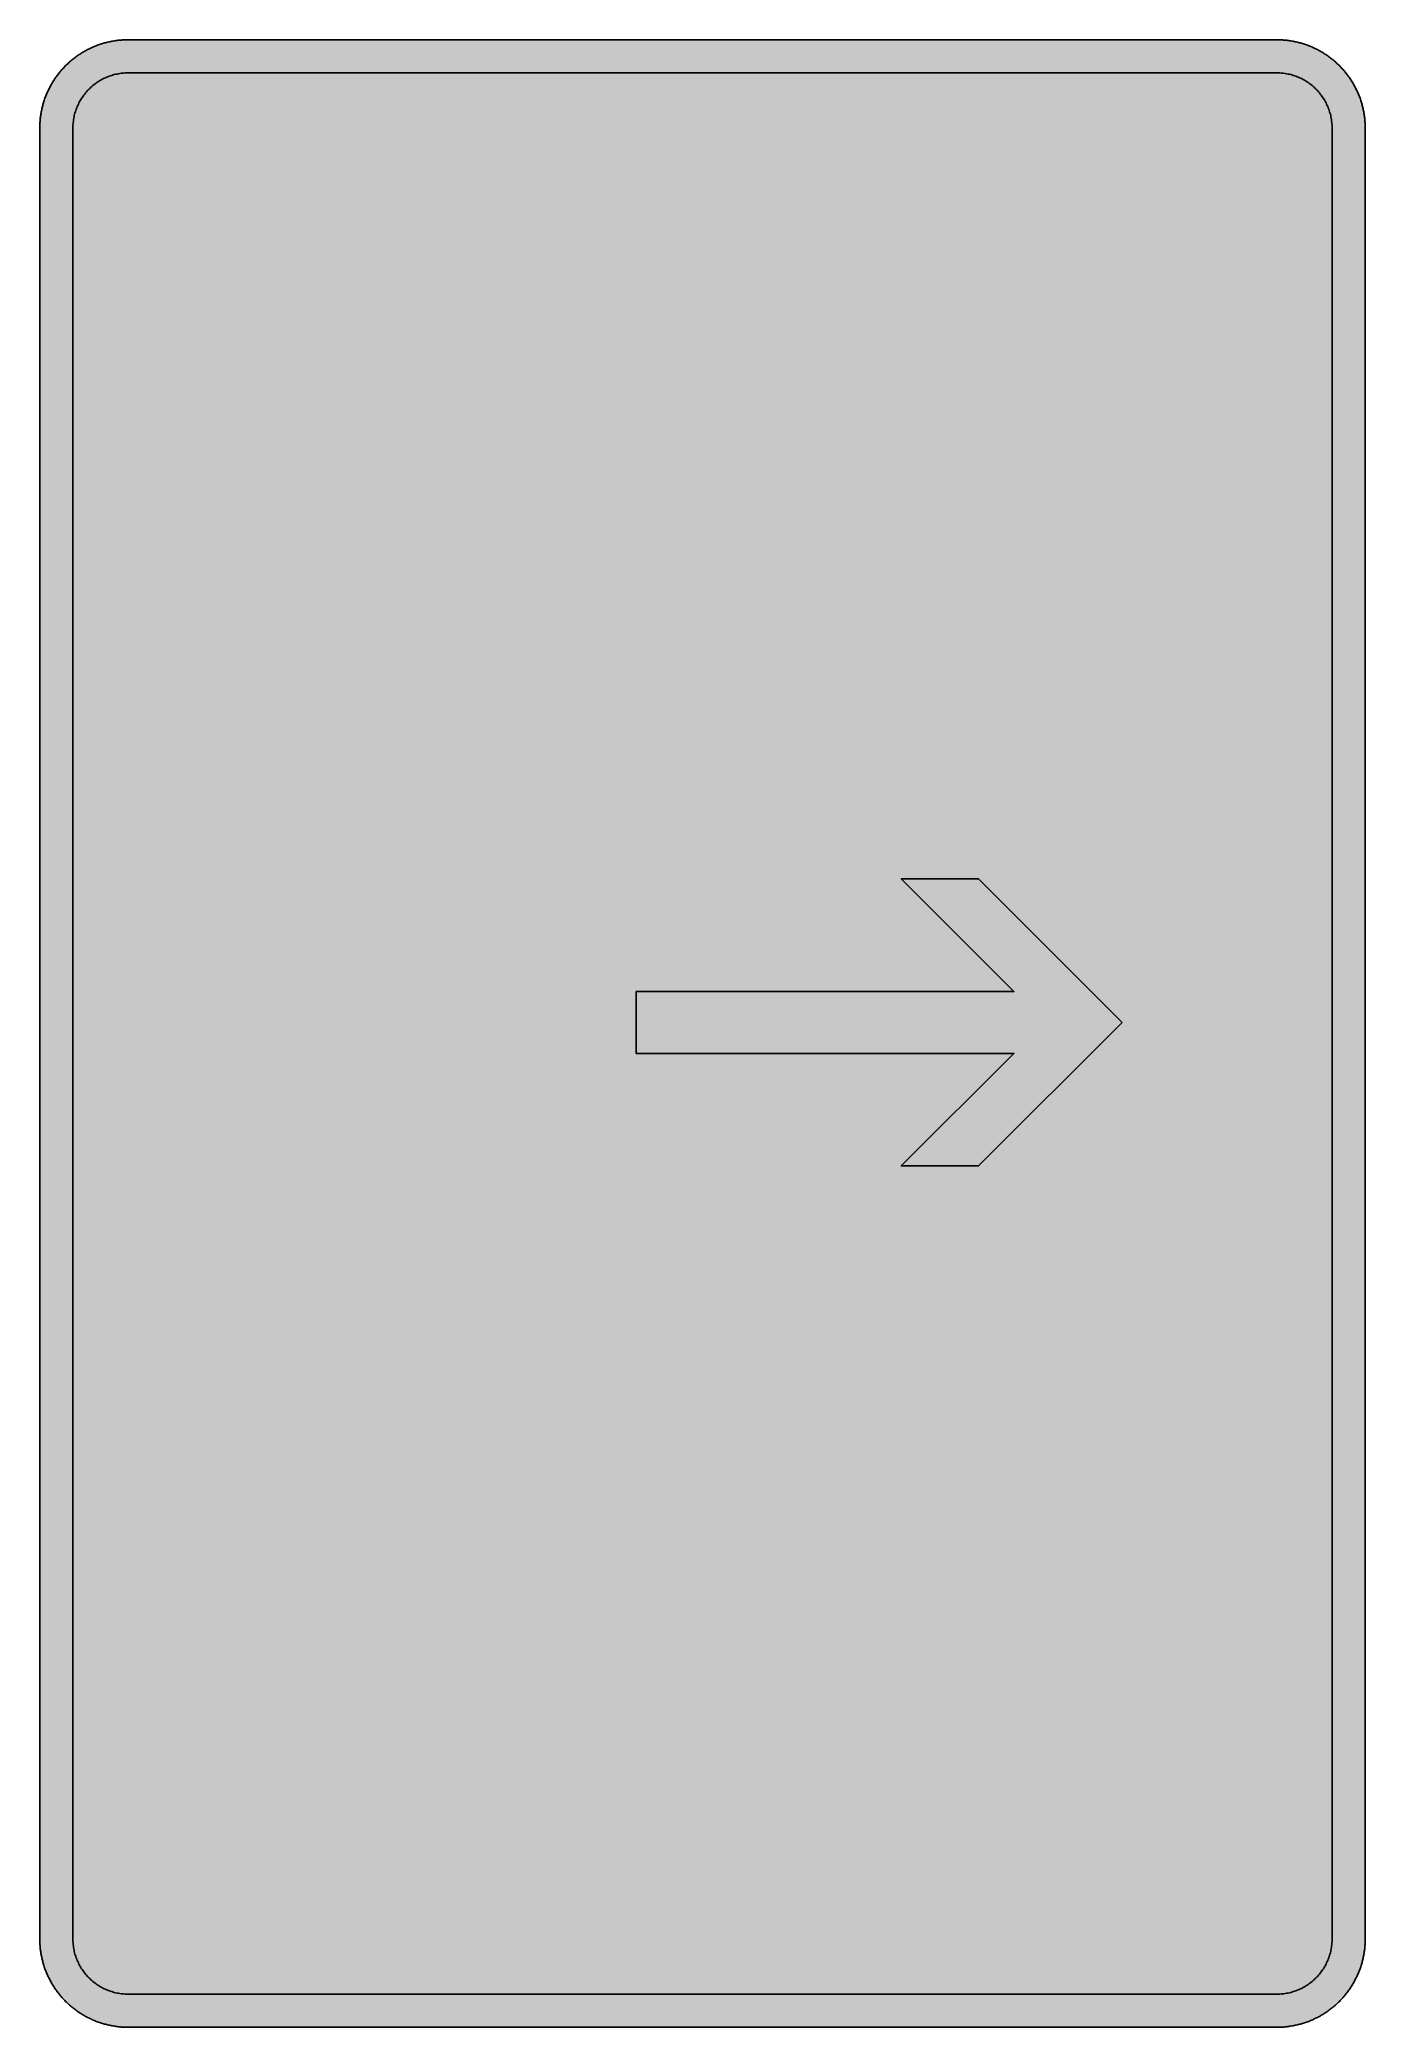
# Model space of a CAD drawing. Header units: millimetres. Extents: x 0 to 212, y 0 to 318.
import ezdxf

# ---------------------------------------------------------------- set-up
doc = ezdxf.new("R2010")
doc.units = ezdxf.units.MM

msp = doc.modelspace()

# ---------------------------------------------------------------- hatches: boundary and pattern name
for color, points in [(254, [(14.1633, 0.0536), (13.9878, 0.0533), (13.8125, 0.0559), (13.6373, 0.061), (13.462, 0.0686), (13.2893, 0.0787), (13.114, 0.0914), (12.9413, 0.1041), (12.7686, 0.1219), (12.5959, 0.1397), (12.4231, 0.16), (12.2504, 0.1829), (12.0777, 0.2057), (11.9075, 0.2337), (11.7373, 0.2616), (11.5672, 0.2921), (11.397, 0.3251), (11.2268, 0.3607), (11.0592, 0.3988), (10.8915, 0.4369), (10.7239, 0.4775), (10.5562, 0.5207), (10.3886, 0.5664), (10.2235, 0.6121), (10.0584, 0.6629), (9.8933, 0.7137), (9.7307, 0.7671), (9.5682, 0.8204), (9.4056, 0.8788), (9.2431, 0.9373), (9.083, 0.9982), (8.923, 1.0617), (8.763, 1.1252), (8.6055, 1.1938), (8.4455, 1.2624), (8.2906, 1.331), (8.1331, 1.4046), (7.9781, 1.4783), (7.8232, 1.5545), (7.6708, 1.6332), (7.5184, 1.7145), (7.366, 1.7958), (7.2161, 1.8796), (7.0663, 1.966), (6.919, 2.0523), (6.7716, 2.1438), (6.6243, 2.2352), (6.4795, 2.3266), (6.3348, 2.4232), (6.19, 2.5197), (6.0477, 2.6187), (5.908, 2.7178), (5.7683, 2.8194), (5.6286, 2.9235), (5.4915, 3.0302), (5.3543, 3.1369), (5.2197, 3.2461), (5.0851, 3.3579), (4.953, 3.4722), (4.8209, 3.5865), (4.6914, 3.7033), (4.5644, 3.8202), (4.4348, 3.9395), (4.3104, 4.0615), (4.1859, 4.1859), (4.0615, 4.3104), (3.9395, 4.4348), (3.8202, 4.5618), (3.7033, 4.6914), (3.5865, 4.8209), (3.4722, 4.953), (3.3579, 5.0851), (3.2487, 5.2197), (3.1369, 5.3543), (3.0302, 5.4915), (2.9235, 5.6286), (2.8194, 5.7683), (2.7178, 5.908), (2.6187, 6.0477), (2.5197, 6.19), (2.4232, 6.3348), (2.3266, 6.477), (2.2352, 6.6243), (2.1438, 6.7691), (2.0523, 6.9164), (1.966, 7.0663), (1.8796, 7.2161), (1.7958, 7.366), (1.7145, 7.5184), (1.6332, 7.6708), (1.5545, 7.8232), (1.4783, 7.9781), (1.4046, 8.1331), (1.331, 8.2906), (1.2598, 8.4455), (1.1913, 8.603), (1.1252, 8.763), (1.0592, 8.923), (0.9982, 9.083), (0.9373, 9.2431), (0.8763, 9.4056), (0.8204, 9.5682), (0.7645, 9.7307), (0.7112, 9.8933), (0.6604, 10.0584), (0.6121, 10.2235), (0.5639, 10.3911), (0.5207, 10.5562), (0.4775, 10.7239), (0.4343, 10.8915), (0.3962, 11.0592), (0.3607, 11.2268), (0.3251, 11.397), (0.2921, 11.5672), (0.2616, 11.7373), (0.2311, 11.9075), (0.2057, 12.0802), (0.1803, 12.2504), (0.1575, 12.4231), (0.1372, 12.5959), (0.1194, 12.7686), (0.1041, 12.9413), (0.0889, 13.1166), (0.0787, 13.2893), (0.0686, 13.4645), (0.061, 13.6373), (0.0559, 13.8125), (0.0508, 13.9878), (0.0508, 14.163), (0.0522, 303.4425), (0.0508, 303.6164), (0.0559, 303.7916), (0.061, 303.9669), (0.0686, 304.1396), (0.0787, 304.3149), (0.0889, 304.4876), (0.1041, 304.6628), (0.1194, 304.8356), (0.1372, 305.0083), (0.1575, 305.181), (0.1803, 305.3537), (0.2057, 305.5239), (0.2311, 305.6966), (0.2616, 305.8668), (0.2921, 306.037), (0.3251, 306.2072), (0.3607, 306.3748), (0.3962, 306.545), (0.4343, 306.7126), (0.4775, 306.8803), (0.5207, 307.0479), (0.5639, 307.213), (0.6121, 307.3781), (0.6604, 307.5432), (0.7112, 307.7083), (0.7645, 307.8734), (0.8204, 308.036), (0.8763, 308.1985), (0.9373, 308.3611), (0.9982, 308.5211), (1.0592, 308.6811), (1.1252, 308.8411), (1.1913, 308.9986), (1.2598, 309.1561), (1.331, 309.3136), (1.4046, 309.4685), (1.4783, 309.626), (1.5545, 309.7784), (1.6332, 309.9333), (1.7145, 310.0857), (1.7958, 310.2356), (1.8796, 310.388), (1.966, 310.5379), (2.0523, 310.6852), (2.1438, 310.8325), (2.2352, 310.9798), (2.3266, 311.1246), (2.4232, 311.2694), (2.5197, 311.4116), (2.6187, 311.5539), (2.7178, 311.6961), (2.8194, 311.8358), (2.9235, 311.9755), (3.0302, 312.1127), (3.1369, 312.2473), (3.2487, 312.3844), (3.3579, 312.5165), (3.4722, 312.6486), (3.5865, 312.7807), (3.7033, 312.9102), (3.8202, 313.0398), (3.9395, 313.1668), (4.0615, 313.2938), (4.1859, 313.4182), (4.3104, 313.5401), (4.4348, 313.6621), (4.5644, 313.784), (4.6914, 313.9008), (4.8209, 314.0177), (4.953, 314.132), (5.0851, 314.2437), (5.2197, 314.3555), (5.3543, 314.4647), (5.4915, 314.5739), (5.6286, 314.6781), (5.7683, 314.7822), (5.908, 314.8838), (6.0477, 314.9854), (6.19, 315.0845), (6.3348, 315.181), (6.4795, 315.275), (6.6243, 315.3689), (6.7716, 315.4604), (6.919, 315.5493), (7.0663, 315.6382), (7.2161, 315.7245), (7.366, 315.8084), (7.5184, 315.8896), (7.6708, 315.9709), (7.8232, 316.0471), (7.9781, 316.1233), (8.1331, 316.1995), (8.2906, 316.2706), (8.4455, 316.3418), (8.6055, 316.4103), (8.763, 316.4789), (8.923, 316.5424), (9.083, 316.6059), (9.2431, 316.6669), (9.4056, 316.7253), (9.5682, 316.7837), (9.7307, 316.8371), (9.8933, 316.8904), (10.0584, 316.9412), (10.2235, 316.992), (10.3886, 317.0377), (10.5562, 317.0834), (10.7239, 317.1266), (10.8915, 317.1673), (11.0592, 317.2079), (11.2268, 317.2435), (11.397, 317.279), (11.5672, 317.312), (11.7373, 317.3425), (11.9075, 317.3705), (12.0777, 317.3984), (12.2504, 317.4213), (12.4231, 317.4441), (12.5959, 317.4644), (12.7686, 317.4822), (12.9413, 317.5), (13.114, 317.5127), (13.2893, 317.5254), (13.462, 317.5356), (13.6373, 317.5432), (13.8125, 317.5483), (13.9878, 317.5508), (14.163, 317.5533), (197.6078, 317.5536), (197.7822, 317.5508), (197.9574, 317.5483), (198.1327, 317.5432), (198.3054, 317.5356), (198.4807, 317.5254), (198.6534, 317.5127), (198.8287, 317.5), (199.0014, 317.4822), (199.1741, 317.4644), (199.3468, 317.4441), (199.5195, 317.4213), (199.6897, 317.3984), (199.8624, 317.3705), (200.0326, 317.3425), (200.2028, 317.312), (200.373, 317.279), (200.5432, 317.2435), (200.7108, 317.2079), (200.8784, 317.1673), (201.0461, 317.1266), (201.2137, 317.0834), (201.3788, 317.0377), (201.5465, 316.992), (201.7116, 316.9412), (201.8767, 316.8904), (202.0392, 316.8371), (202.2018, 316.7837), (202.3643, 316.7253), (202.5269, 316.6669), (202.6869, 316.6059), (202.8469, 316.5424), (203.007, 316.4789), (203.167, 316.4103), (203.3245, 316.3418), (203.4794, 316.2706), (203.6369, 316.1995), (203.7918, 316.1233), (203.9468, 316.0471), (204.0992, 315.9709), (204.2516, 315.8896), (204.404, 315.8084), (204.5538, 315.7245), (204.7037, 315.6382), (204.8535, 315.5493), (205.0009, 315.4604), (205.1456, 315.3689), (205.293, 315.275), (205.4352, 315.181), (205.58, 315.0845), (205.7222, 314.9854), (205.8619, 314.8838), (206.0016, 314.7822), (206.1413, 314.6781), (206.2785, 314.5739), (206.4156, 314.4647), (206.5503, 314.3555), (206.6849, 314.2437), (206.817, 314.132), (206.949, 314.0177), (207.0786, 313.9008), (207.2081, 313.784), (207.3351, 313.6621), (207.4596, 313.5401), (207.584, 313.4182), (207.7085, 313.2938), (207.8304, 313.1668), (207.9498, 313.0398), (208.0666, 312.9102), (208.1835, 312.7807), (208.2978, 312.6486), (208.4121, 312.5165), (208.5238, 312.3844), (208.6331, 312.2473), (208.7397, 312.1127), (208.8464, 311.9755), (208.9506, 311.8358), (209.0522, 311.6961), (209.1512, 311.5539), (209.2503, 311.4116), (209.3468, 311.2694), (209.4433, 311.1246), (209.5348, 310.9798), (209.6262, 310.8325), (209.7176, 310.6852), (209.804, 310.5379), (209.8904, 310.388), (209.9742, 310.2356), (210.0555, 310.0857), (210.1367, 309.9333), (210.2155, 309.7784), (210.2917, 309.626), (210.3653, 309.4685), (210.439, 309.3136), (210.5076, 309.1561), (210.5762, 308.9986), (210.6447, 308.8411), (210.7082, 308.6811), (210.7717, 308.5211), (210.8327, 308.3611), (210.8911, 308.1985), (210.9495, 308.036), (211.0029, 307.8734), (211.0562, 307.7083), (211.107, 307.5432), (211.1578, 307.3781), (211.2035, 307.213), (211.2493, 307.0479), (211.2924, 306.8803), (211.3331, 306.7126), (211.3712, 306.545), (211.4093, 306.3748), (211.4448, 306.2072), (211.4779, 306.037), (211.5083, 305.8668), (211.5363, 305.6966), (211.5642, 305.5239), (211.5871, 305.3537), (211.6099, 305.181), (211.6303, 305.0083), (211.648, 304.8356), (211.6658, 304.6628), (211.6785, 304.4876), (211.6912, 304.3149), (211.7014, 304.1396), (211.709, 303.9669), (211.7141, 303.7916), (211.7166, 303.6164), (211.7166, 303.4411), (211.7189, 14.1647), (211.7166, 13.9878), (211.7141, 13.8125), (211.709, 13.6373), (211.7014, 13.4645), (211.6912, 13.2893), (211.6785, 13.1166), (211.6658, 12.9413), (211.648, 12.7686), (211.6303, 12.5959), (211.6099, 12.4231), (211.5871, 12.2504), (211.5642, 12.0802), (211.5363, 11.9075), (211.5083, 11.7373), (211.4779, 11.5672), (211.4448, 11.397), (211.4093, 11.2268), (211.3712, 11.0592), (211.3331, 10.8915), (211.2924, 10.7239), (211.2493, 10.5562), (211.2035, 10.3911), (211.1578, 10.2235), (211.107, 10.0584), (211.0562, 9.8933), (211.0029, 9.7307), (210.9495, 9.5682), (210.8911, 9.4056), (210.8327, 9.2431), (210.7717, 9.083), (210.7082, 8.923), (210.6447, 8.763), (210.5762, 8.603), (210.5076, 8.4455), (210.439, 8.2906), (210.3653, 8.1331), (210.2917, 7.9781), (210.2155, 7.8232), (210.1367, 7.6708), (210.0555, 7.5184), (209.9742, 7.366), (209.8904, 7.2161), (209.804, 7.0663), (209.7176, 6.9164), (209.6262, 6.7691), (209.5348, 6.6243), (209.4433, 6.477), (209.3468, 6.3348), (209.2503, 6.19), (209.1512, 6.0477), (209.0522, 5.908), (208.9506, 5.7683), (208.8464, 5.6286), (208.7397, 5.4915), (208.6331, 5.3543), (208.5238, 5.2197), (208.4121, 5.0851), (208.2978, 4.953), (208.1835, 4.8209), (208.0666, 4.6914), (207.9498, 4.5618), (207.8304, 4.4348), (207.7085, 4.3104), (207.584, 4.1859), (207.4596, 4.0615), (207.3351, 3.9395), (207.2081, 3.8202), (207.0786, 3.7033), (206.949, 3.5865), (206.817, 3.4722), (206.6849, 3.3579), (206.5503, 3.2461), (206.4156, 3.1369), (206.2785, 3.0302), (206.1413, 2.9235), (206.0016, 2.8194), (205.8619, 2.7178), (205.7222, 2.6187), (205.58, 2.5197), (205.4352, 2.4232), (205.293, 2.3266), (205.1456, 2.2352), (205.0009, 2.1438), (204.8535, 2.0523), (204.7037, 1.966), (204.5538, 1.8796), (204.404, 1.7958), (204.2516, 1.7145), (204.0992, 1.6332), (203.9468, 1.5545), (203.7918, 1.4783), (203.6369, 1.4046), (203.4794, 1.331), (203.3245, 1.2624), (203.167, 1.1938), (203.007, 1.1252), (202.8469, 1.0617), (202.6869, 0.9982), (202.5269, 0.9373), (202.3643, 0.8788), (202.2018, 0.8204), (202.0392, 0.7671), (201.8767, 0.7137), (201.7116, 0.6629), (201.5465, 0.6121), (201.3788, 0.5664), (201.2137, 0.5207), (201.0461, 0.4775), (200.8784, 0.4369), (200.7108, 0.3988), (200.5432, 0.3607), (200.373, 0.3251), (200.2028, 0.2921), (200.0326, 0.2616), (199.8624, 0.2337), (199.6897, 0.2057), (199.5195, 0.1829), (199.3468, 0.16), (199.1741, 0.1397), (199.0014, 0.1219), (198.8287, 0.1041), (198.6534, 0.0914), (198.4807, 0.0787), (198.3054, 0.0686), (198.1327, 0.061), (197.9574, 0.0559), (197.7822, 0.0533), (197.6069, 0.0533)]), (144, [(14.1633, 5.3453), (13.9344, 5.3467), (13.7084, 5.3543), (13.4849, 5.3696), (13.2613, 5.3899), (13.0378, 5.4153), (12.8194, 5.4458), (12.6009, 5.4813), (12.385, 5.522), (12.1717, 5.5702), (11.9583, 5.621), (11.7475, 5.6794), (11.5392, 5.7404), (11.3335, 5.8064), (11.1303, 5.8801), (10.9296, 5.9563), (10.729, 6.0376), (10.5334, 6.1239), (10.3378, 6.2128), (10.1473, 6.3094), (9.9593, 6.4084), (9.7714, 6.5126), (9.5885, 6.6218), (9.4082, 6.7335), (9.2304, 6.8504), (9.0576, 6.9698), (8.8849, 7.0968), (8.7173, 7.2238), (8.5522, 7.3584), (8.3896, 7.4955), (8.2321, 7.6352), (8.0772, 7.78), (7.9273, 7.9273), (7.7775, 8.0772), (7.6352, 8.2321), (7.493, 8.3922), (7.3558, 8.5522), (7.2238, 8.7173), (7.0942, 8.8875), (6.9698, 9.0576), (6.8504, 9.2329), (6.7335, 9.4107), (6.6192, 9.591), (6.5126, 9.7739), (6.4084, 9.9593), (6.3068, 10.1473), (6.2128, 10.3403), (6.1214, 10.5334), (6.035, 10.7315), (5.9538, 10.9296), (5.8776, 11.1303), (5.8064, 11.3335), (5.7404, 11.5418), (5.6769, 11.75), (5.621, 11.9583), (5.5677, 12.1717), (5.522, 12.385), (5.4813, 12.6009), (5.4432, 12.8194), (5.4127, 13.0404), (5.3873, 13.2613), (5.3696, 13.4849), (5.3543, 13.7084), (5.3467, 13.937), (5.3416, 14.163), (5.3439, 303.4425), (5.3467, 303.6697), (5.3543, 303.8958), (5.3696, 304.1193), (5.3873, 304.3428), (5.4127, 304.5638), (5.4432, 304.7848), (5.4813, 305.0032), (5.522, 305.2191), (5.5677, 305.4325), (5.621, 305.6458), (5.6769, 305.8541), (5.7404, 306.0624), (5.8064, 306.2707), (5.8776, 306.4739), (5.9538, 306.6745), (6.035, 306.8726), (6.1214, 307.0708), (6.2128, 307.2638), (6.3068, 307.4568), (6.4084, 307.6448), (6.5126, 307.8302), (6.6192, 308.0131), (6.7335, 308.1934), (6.8504, 308.3712), (6.9698, 308.5465), (7.0942, 308.7167), (7.2238, 308.8869), (7.3558, 309.052), (7.493, 309.212), (7.6352, 309.372), (7.7775, 309.5269), (7.9273, 309.6768), (8.0772, 309.8241), (8.2321, 309.9689), (8.3896, 310.1086), (8.5522, 310.2458), (8.7173, 310.3804), (8.8849, 310.5074), (9.0576, 310.6344), (9.2304, 310.7538), (9.4082, 310.8706), (9.5885, 310.9824), (9.7714, 311.0916), (9.9593, 311.1957), (10.1473, 311.2948), (10.3378, 311.3913), (10.5334, 311.4802), (10.729, 311.5666), (10.9296, 311.6478), (11.1303, 311.7266), (11.3335, 311.7977), (11.5392, 311.8637), (11.7475, 311.9272), (11.9583, 311.9831), (12.1717, 312.0339), (12.385, 312.0822), (12.6009, 312.1228), (12.8194, 312.1584), (13.0378, 312.1889), (13.2613, 312.2143), (13.4849, 312.2346), (13.7084, 312.2498), (13.9344, 312.2574), (14.163, 312.26), (197.6078, 312.262), (197.833, 312.2574), (198.0616, 312.2498), (198.2851, 312.2346), (198.5086, 312.2143), (198.7296, 312.1889), (198.9506, 312.1584), (199.169, 312.1228), (199.3849, 312.0822), (199.5983, 312.0339), (199.8116, 311.9831), (200.0199, 311.9272), (200.2282, 311.8637), (200.4365, 311.7977), (200.6397, 311.7266), (200.8403, 311.6478), (201.0385, 311.5666), (201.2366, 311.4802), (201.4296, 311.3913), (201.6227, 311.2948), (201.8106, 311.1957), (201.996, 311.0916), (202.1789, 310.9824), (202.3593, 310.8706), (202.5371, 310.7538), (202.7123, 310.6344), (202.8825, 310.5074), (203.0527, 310.3804), (203.2178, 310.2458), (203.3778, 310.1086), (203.5378, 309.9689), (203.6928, 309.8241), (203.8426, 309.6768), (203.9899, 309.5269), (204.1347, 309.372), (204.2744, 309.212), (204.4116, 309.052), (204.5462, 308.8869), (204.6732, 308.7167), (204.8002, 308.5465), (204.9196, 308.3712), (205.0364, 308.1934), (205.1482, 308.0131), (205.2574, 307.8302), (205.3615, 307.6448), (205.4606, 307.4568), (205.5571, 307.2638), (205.646, 307.0708), (205.7324, 306.8726), (205.8137, 306.6745), (205.8899, 306.4739), (205.9635, 306.2707), (206.0296, 306.0624), (206.0905, 305.8541), (206.1489, 305.6458), (206.1997, 305.4325), (206.248, 305.2191), (206.2886, 305.0032), (206.3242, 304.7848), (206.3547, 304.5638), (206.3801, 304.3428), (206.4004, 304.1193), (206.4156, 303.8958), (206.4233, 303.6697), (206.4258, 303.4411), (206.4272, 14.1647), (206.4233, 13.937), (206.4156, 13.7084), (206.4004, 13.4849), (206.3801, 13.2613), (206.3547, 13.0404), (206.3242, 12.8194), (206.2886, 12.6009), (206.248, 12.385), (206.1997, 12.1717), (206.1489, 11.9583), (206.0905, 11.75), (206.0296, 11.5418), (205.9635, 11.3335), (205.8899, 11.1303), (205.8137, 10.9296), (205.7324, 10.7315), (205.646, 10.5334), (205.5571, 10.3403), (205.4606, 10.1473), (205.3615, 9.9593), (205.2574, 9.7739), (205.1482, 9.591), (205.0364, 9.4107), (204.9196, 9.2329), (204.8002, 9.0576), (204.6732, 8.8875), (204.5462, 8.7173), (204.4116, 8.5522), (204.2744, 8.3922), (204.1347, 8.2321), (203.9899, 8.0772), (203.8426, 7.9273), (203.6928, 7.78), (203.5378, 7.6352), (203.3778, 7.4955), (203.2178, 7.3584), (203.0527, 7.2238), (202.8825, 7.0968), (202.7123, 6.9698), (202.5371, 6.8504), (202.3593, 6.7335), (202.1789, 6.6218), (201.996, 6.5126), (201.8106, 6.4084), (201.6227, 6.3094), (201.4296, 6.2128), (201.2366, 6.1239), (201.0385, 6.0376), (200.8403, 5.9563), (200.6397, 5.8801), (200.4365, 5.8064), (200.2282, 5.7404), (200.0199, 5.6794), (199.8116, 5.621), (199.5983, 5.5702), (199.3849, 5.522), (199.169, 5.4813), (198.9506, 5.4458), (198.7296, 5.4153), (198.5086, 5.3899), (198.2851, 5.3696), (198.0616, 5.3543), (197.833, 5.3467), (197.6069, 5.3442)]), (254, [(172.9133, 160.5675), (149.9828, 183.4981), (137.6355, 183.4981), (155.6272, 165.5064), (95.3022, 165.5064), (95.3022, 155.6286), (155.6272, 155.6286), (137.6355, 137.6369), (149.9828, 137.6369)])]:
    msp.add_hatch(color=color).paths.add_polyline_path(points)
h = msp.add_hatch(color=254)
h.paths.add_polyline_path([(38.8578, 137.6369), (38.8578, 285.8036), (99.7119, 285.8036), (100.269, 285.7983), (100.8278, 285.7881), (101.3841, 285.7703), (101.9404, 285.7475), (102.4966, 285.717), (103.0503, 285.6789), (103.6041, 285.6332), (104.1578, 285.5824), (104.7064, 285.5239), (105.2576, 285.4604), (105.8062, 285.3868), (106.3523, 285.3106), (106.8984, 285.2242), (107.442, 285.1328), (107.9856, 285.0337), (108.5266, 284.9296), (109.0676, 284.8178), (109.6035, 284.701), (110.1395, 284.5765), (110.6754, 284.447), (111.2063, 284.3073), (111.7371, 284.165), (112.2655, 284.0152), (112.7938, 283.8577), (113.317, 283.6951), (113.8403, 283.525), (114.3584, 283.3497), (114.8766, 283.1694), (115.3922, 282.9814), (115.9053, 282.7858), (116.4158, 282.5852), (116.9238, 282.3794), (117.4293, 282.1661), (117.9322, 281.9451), (118.4326, 281.7216), (118.9304, 281.4904), (119.4257, 281.2517), (119.9159, 281.0078), (120.4062, 280.7589), (120.8913, 280.5024), (121.3739, 280.2407), (121.854, 279.974), (122.3315, 279.6997), (122.8039, 279.4203), (123.2738, 279.1358), (123.7412, 278.8437), (124.206, 278.5491), (124.6657, 278.2443), (125.1229, 277.937), (125.5751, 277.622), (126.0246, 277.302), (126.4717, 276.9768), (126.9136, 276.6441), (127.3505, 276.3063), (127.7874, 275.9634), (128.2167, 275.6154), (128.6434, 275.2623), (129.0676, 274.9017), (129.4841, 274.5359), (129.9007, 274.1651), (130.3096, 273.7891), (130.716, 273.4081), (131.1173, 273.0221), (131.5161, 272.6284), (131.9098, 272.2296), (132.2959, 271.8283), (132.6769, 271.4219), (133.0554, 271.0129), (133.4262, 270.5964), (133.7894, 270.1773), (134.1501, 269.7556), (134.5032, 269.3289), (134.8537, 268.8971), (135.1966, 268.4628), (135.5319, 268.0259), (135.8646, 267.5814), (136.1897, 267.1369), (136.5098, 266.6873), (136.8247, 266.2326), (137.1346, 265.778), (137.4369, 265.3157), (137.734, 264.8534), (138.0236, 264.3861), (138.3106, 263.9162), (138.59, 263.4412), (138.8618, 262.9662), (139.131, 262.4861), (139.3927, 262.0035), (139.6467, 261.5159), (139.8956, 261.0282), (140.1394, 260.5354), (140.3782, 260.0401), (140.6093, 259.5448), (140.8354, 259.0444), (141.0538, 258.5415), (141.2672, 258.0361), (141.4729, 257.5281), (141.6736, 257.0175), (141.8692, 256.5044), (142.0571, 255.9888), (142.2375, 255.4707), (142.4127, 254.95), (142.5829, 254.4293), (142.7455, 253.9035), (142.9029, 253.3777), (143.0528, 252.8494), (143.1976, 252.3185), (143.3347, 251.7851), (143.4643, 251.2517), (143.5887, 250.7158), (143.7056, 250.1773), (143.8173, 249.6388), (143.9215, 249.0978), (144.0205, 248.5542), (144.112, 248.0107), (144.1958, 247.4646), (144.2745, 246.9185), (144.3457, 246.3698), (144.4117, 245.8187), (144.4701, 245.2675), (144.5209, 244.7163), (144.5666, 244.1626), (144.6047, 243.6089), (144.6352, 243.0526), (144.6581, 242.4963), (144.6759, 241.9401), (144.686, 241.3813), (144.6911, 240.8225), (144.686, 240.2637), (144.6759, 239.7074), (144.6581, 239.1486), (144.6352, 238.5924), (144.6047, 238.0361), (144.5666, 237.4824), (144.5209, 236.9287), (144.4701, 236.3775), (144.4117, 235.8263), (144.3457, 235.2777), (144.2745, 234.729), (144.1958, 234.1804), (144.112, 233.6343), (144.0205, 233.0907), (143.9215, 232.5472), (143.8173, 232.0061), (143.7056, 231.4677), (143.5887, 230.9292), (143.4643, 230.3932), (143.3347, 229.8598), (143.1976, 229.3264), (143.0528, 228.7956), (142.9029, 228.2673), (142.7455, 227.7415), (142.5829, 227.2157), (142.4127, 226.695), (142.2375, 226.1743), (142.0571, 225.6561), (141.8692, 225.1405), (141.6736, 224.6274), (141.4729, 224.1169), (141.2672, 223.6089), (141.0538, 223.1034), (140.8354, 222.6005), (140.6093, 222.1001), (140.3782, 221.6048), (140.1394, 221.1095), (139.8956, 220.6168), (139.6467, 220.1291), (139.3927, 219.6414), (139.131, 219.1588), (138.8618, 218.6788), (138.59, 218.2038), (138.3106, 217.7288), (138.0236, 217.2589), (137.734, 216.7915), (137.4369, 216.3293), (137.1346, 215.867), (136.8247, 215.4123), (136.5098, 214.9577), (136.1897, 214.5081), (135.8646, 214.0636), (135.5319, 213.6216), (135.1966, 213.1822), (134.8537, 212.7479), (134.5032, 212.3161), (134.1501, 211.8893), (133.7894, 211.4677), (133.4262, 211.0486), (133.0554, 210.6346), (132.6769, 210.2231), (132.2959, 209.8167), (131.9098, 209.4154), (131.5161, 209.0166), (131.1173, 208.6254), (130.716, 208.2368), (130.3096, 207.8558), (129.9007, 207.4799), (129.4841, 207.1091), (129.0676, 206.7433), (128.6434, 206.3826), (128.2167, 206.0296), (127.7874, 205.6816), (127.3505, 205.3387), (126.9136, 205.0009), (126.4717, 204.6681), (126.0246, 204.343), (125.5751, 204.023), (125.1229, 203.708), (124.6657, 203.4007), (124.206, 203.0984), (123.7412, 202.8012), (123.2738, 202.5091), (122.8039, 202.2246), (122.3315, 201.9452), (121.854, 201.6709), (121.3739, 201.4042), (120.8913, 201.1426), (120.4062, 200.8861), (119.9159, 200.6371), (119.4257, 200.3933), (118.9304, 200.1571), (118.4326, 199.9259), (117.9322, 199.6999), (117.4293, 199.4814), (116.9238, 199.2681), (116.4158, 199.0598), (115.9053, 198.8591), (115.3922, 198.6661), (114.8766, 198.4781), (114.3584, 198.2953), (113.8403, 198.12), (113.317, 197.9498), (112.7938, 197.7873), (112.2655, 197.6323), (111.7371, 197.4825), (111.2063, 197.3377), (110.6754, 197.2005), (110.1395, 197.0684), (109.6035, 196.944), (109.0676, 196.8271), (108.5266, 196.7154), (107.9856, 196.6112), (107.442, 196.5122), (106.8984, 196.4207), (106.3523, 196.3369), (105.8062, 196.2582), (105.2576, 196.1871), (104.7064, 196.121), (104.1578, 196.0651), (103.6041, 196.0118), (103.0503, 195.9686), (102.4966, 195.9305), (101.9404, 195.9), (101.3841, 195.8746), (100.8278, 195.8569), (100.269, 195.8467), (99.7102, 195.8442), (61.3473, 195.8453), (61.3473, 137.6369)])
h.paths.add_polyline_path([(61.3473, 217.0119), (98.389, 217.0119), (98.6841, 217.0125), (98.9787, 217.0176), (99.2734, 217.0278), (99.568, 217.0405), (99.8626, 217.0557), (100.1573, 217.076), (100.4494, 217.0989), (100.7415, 217.1268), (101.0336, 217.1573), (101.3231, 217.1929), (101.6152, 217.231), (101.9048, 217.2716), (102.1944, 217.3173), (102.4814, 217.3656), (102.7684, 217.4164), (103.0554, 217.4723), (103.3399, 217.5307), (103.6269, 217.5942), (103.9089, 217.6602), (104.1933, 217.7288), (104.4753, 217.8025), (104.7547, 217.8761), (105.0341, 217.9574), (105.3135, 218.0387), (105.5903, 218.125), (105.8672, 218.2165), (106.1441, 218.3079), (106.4184, 218.4044), (106.6902, 218.5035), (106.9619, 218.6076), (107.2312, 218.7143), (107.5004, 218.8235), (107.7697, 218.9353), (108.0338, 219.0521), (108.3005, 219.1715), (108.5621, 219.2934), (108.8263, 219.4179), (109.0854, 219.5474), (109.3445, 219.6795), (109.601, 219.8167), (109.8575, 219.9538), (110.1115, 220.0961), (110.363, 220.2409), (110.6145, 220.3882), (110.8634, 220.538), (111.1098, 220.693), (111.3561, 220.8505), (111.6, 221.0105), (111.8413, 221.173), (112.0826, 221.3407), (112.3188, 221.5109), (112.555, 221.6836), (112.7887, 221.8588), (113.0224, 222.0366), (113.251, 222.2195), (113.4796, 222.4024), (113.7056, 222.5904), (113.9292, 222.7809), (114.1501, 222.9739), (114.3711, 223.1695), (114.587, 223.3701), (114.8029, 223.5708), (115.0163, 223.7765), (115.2271, 223.9848), (115.4328, 224.1956), (115.6386, 224.409), (115.8418, 224.6224), (116.0399, 224.8408), (116.238, 225.0592), (116.4311, 225.2802), (116.6216, 225.5063), (116.807, 225.7323), (116.9924, 225.9584), (117.1753, 226.1895), (117.3531, 226.4207), (117.5283, 226.6544), (117.7011, 226.8906), (117.8712, 227.1293), (118.0363, 227.3706), (118.1989, 227.6119), (118.3615, 227.8558), (118.5164, 228.0996), (118.6713, 228.3485), (118.8237, 228.5975), (118.9711, 228.8464), (119.1158, 229.1004), (119.2581, 229.3544), (119.3952, 229.6084), (119.5299, 229.8675), (119.6619, 230.1265), (119.7915, 230.3856), (119.9185, 230.6472), (120.0404, 230.9114), (120.1598, 231.1756), (120.2741, 231.4423), (120.3884, 231.709), (120.4976, 231.9782), (120.6043, 232.25), (120.7059, 232.5218), (120.8049, 232.7935), (120.9015, 233.0679), (120.9954, 233.3422), (121.0843, 233.619), (121.1707, 233.8959), (121.2545, 234.1753), (121.3333, 234.4547), (121.4095, 234.7366), (121.4831, 235.0186), (121.5517, 235.3005), (121.6177, 235.585), (121.6787, 235.8695), (121.7397, 236.1565), (121.793, 236.441), (121.8463, 236.7305), (121.8946, 237.0176), (121.9403, 237.3071), (121.981, 237.5967), (122.0191, 237.8862), (122.0521, 238.1783), (122.0826, 238.4704), (122.1105, 238.7625), (122.1334, 239.0546), (122.1537, 239.3493), (122.1715, 239.6414), (122.1842, 239.936), (122.1918, 240.2307), (122.1994, 240.5278), (122.1994, 240.8225), (122.1994, 241.1197), (122.1918, 241.4143), (122.1842, 241.7089), (122.1715, 242.0036), (122.1537, 242.2982), (122.1334, 242.5903), (122.1105, 242.885), (122.0826, 243.1771), (122.0521, 243.4692), (122.0191, 243.7587), (121.981, 244.0483), (121.9403, 244.3378), (121.8946, 244.6274), (121.8463, 244.917), (121.793, 245.204), (121.7397, 245.491), (121.6787, 245.7755), (121.6177, 246.06), (121.5517, 246.3444), (121.4831, 246.6264), (121.4095, 246.9083), (121.3333, 247.1903), (121.2545, 247.4697), (121.1707, 247.7491), (121.0843, 248.0259), (120.9954, 248.3028), (120.9015, 248.5771), (120.8049, 248.8514), (120.7059, 249.1232), (120.6043, 249.395), (120.4976, 249.6668), (120.3884, 249.936), (120.2741, 250.2027), (120.1598, 250.4694), (120.0404, 250.7336), (119.9185, 250.9977), (119.7915, 251.2593), (119.6619, 251.5184), (119.5299, 251.7775), (119.3952, 252.0366), (119.2581, 252.2906), (119.1158, 252.5446), (118.9711, 252.7986), (118.8237, 253.0475), (118.6713, 253.2964), (118.5164, 253.5453), (118.3615, 253.7892), (118.1989, 254.033), (118.0363, 254.2743), (117.8712, 254.5156), (117.7011, 254.7544), (117.5283, 254.9881), (117.3531, 255.2243), (117.1753, 255.4554), (116.9924, 255.6866), (116.807, 255.9126), (116.6216, 256.1387), (116.4311, 256.3622), (116.238, 256.5857), (116.0399, 256.8042), (115.8418, 257.0226), (115.6386, 257.236), (115.4328, 257.4493), (115.2271, 257.6601), (115.0163, 257.8684), (114.8029, 258.0716), (114.587, 258.2748), (114.3711, 258.4729), (114.1501, 258.6711), (113.9292, 258.8641), (113.7056, 259.0546), (113.4796, 259.2426), (113.251, 259.4254), (113.0224, 259.6083), (112.7887, 259.7861), (112.555, 259.9614), (112.3188, 260.1341), (112.0826, 260.3043), (111.8413, 260.4694), (111.6, 260.6345), (111.3561, 260.7945), (111.1098, 260.952), (110.8634, 261.1069), (110.6145, 261.2568), (110.363, 261.4041), (110.1115, 261.5489), (109.8575, 261.6911), (109.601, 261.8308), (109.3445, 261.9654), (109.0854, 262.0975), (108.8263, 262.2271), (108.5621, 262.3515), (108.3005, 262.4734), (108.0338, 262.5928), (107.7697, 262.7097), (107.5004, 262.8214), (107.2312, 262.9332), (106.9619, 263.0373), (106.6902, 263.1415), (106.4184, 263.2405), (106.1441, 263.337), (105.8672, 263.431), (105.5903, 263.5199), (105.3135, 263.6063), (105.0341, 263.6901), (104.7547, 263.7688), (104.4753, 263.845), (104.1933, 263.9162), (103.9089, 263.9873), (103.6269, 264.0533), (103.3399, 264.1143), (103.0554, 264.1727), (102.7684, 264.2286), (102.4814, 264.2819), (102.1944, 264.3302), (101.9048, 264.3759), (101.6152, 264.4165), (101.3231, 264.4546), (101.0336, 264.4877), (100.7415, 264.5181), (100.4494, 264.5461), (100.1573, 264.5689), (99.8626, 264.5893), (99.568, 264.607), (99.2734, 264.6197), (98.9787, 264.6274), (98.6841, 264.635), (98.3869, 264.635), (61.3473, 264.637)], flags=16)
h = msp.add_hatch(color=254)
h.paths.add_polyline_path([(195.8439, 24.7481), (195.8439, 38.8592), (105.8855, 38.8592), (105.8855, 31.8036), (15.9272, 31.8036), (15.9272, 24.7481)])
edge = h.paths.add_edge_path(flags=16)
edge.add_line((148.3169, 50.3975), (148.3157, 50.4088))
edge.add_line((148.3157, 50.4088), (148.3131, 50.4215))
edge.add_line((148.3131, 50.4215), (148.3131, 50.4342))
edge.add_line((148.3131, 50.4342), (148.3131, 50.4469))
edge.add_line((148.3131, 50.4469), (148.3131, 50.4571))
edge.add_line((148.3131, 50.4571), (148.3106, 50.4698))
edge.add_line((148.3106, 50.4698), (148.3106, 50.4825))
edge.add_line((148.3106, 50.4825), (148.3106, 50.4952))
edge.add_line((148.3106, 50.4952), (148.3081, 50.5079))
edge.add_line((148.3081, 50.5079), (148.3081, 50.5206))
edge.add_line((148.3081, 50.5206), (148.3081, 50.5333))
edge.add_line((148.3081, 50.5333), (148.3081, 50.546))
edge.add_line((148.3081, 50.546), (148.3055, 50.5587))
edge.add_line((148.3055, 50.5587), (148.3055, 50.5689))
edge.add_line((148.3055, 50.5689), (148.3055, 50.5816))
edge.add_line((148.3055, 50.5816), (148.3055, 50.5943))
edge.add_line((148.3055, 50.5943), (148.303, 50.607))
edge.add_line((148.303, 50.607), (148.303, 50.6197))
edge.add_line((148.303, 50.6197), (148.303, 50.6324))
edge.add_line((148.303, 50.6324), (148.303, 50.6451))
edge.add_line((148.303, 50.6451), (148.303, 50.6578))
edge.add_line((148.303, 50.6578), (148.3004, 50.6679))
edge.add_line((148.3004, 50.6679), (148.3004, 50.6806))
edge.add_line((148.3004, 50.6806), (148.3004, 50.6933))
edge.add_line((148.3004, 50.6933), (148.3004, 50.706))
edge.add_line((148.3004, 50.706), (148.2979, 50.7187))
edge.add_line((148.2979, 50.7187), (148.2979, 50.7314))
edge.add_line((148.2979, 50.7314), (148.2979, 50.7441))
edge.add_line((148.2979, 50.7441), (148.2979, 50.7568))
edge.add_line((148.2979, 50.7568), (148.2979, 50.7695))
edge.add_line((148.2979, 50.7695), (148.2979, 50.7797))
edge.add_line((148.2979, 50.7797), (148.2954, 50.7924))
edge.add_line((148.2954, 50.7924), (148.2954, 50.8051))
edge.add_line((148.2954, 50.8051), (148.2954, 50.8178))
edge.add_line((148.2954, 50.8178), (148.2954, 50.8305))
edge.add_line((148.2954, 50.8305), (148.2954, 50.8432))
edge.add_line((148.2954, 50.8432), (148.2954, 50.8559))
edge.add_line((148.2954, 50.8559), (148.2954, 50.8686))
edge.add_line((148.2954, 50.8686), (148.2928, 50.8787))
edge.add_line((148.2928, 50.8787), (148.2928, 50.8914))
edge.add_line((148.2928, 50.8914), (148.2928, 50.9041))
edge.add_line((148.2928, 50.9041), (148.2928, 50.9168))
edge.add_line((148.2928, 50.9168), (148.2928, 50.9295))
edge.add_line((148.2928, 50.9295), (148.2928, 50.9422))
edge.add_line((148.2928, 50.9422), (148.2928, 50.9549))
edge.add_line((148.2928, 50.9549), (148.2928, 50.9676))
edge.add_line((148.2928, 50.9676), (148.2903, 50.9803))
edge.add_line((148.2903, 50.9803), (148.2903, 50.9905))
edge.add_line((148.2903, 50.9905), (148.2903, 51.0032))
edge.add_line((148.2903, 51.0032), (148.2903, 51.0159))
edge.add_line((148.2903, 51.0159), (148.2903, 51.0286))
edge.add_line((148.2903, 51.0286), (148.2903, 51.0413))
edge.add_line((148.2903, 51.0413), (148.2903, 51.054))
edge.add_line((148.2903, 51.054), (148.2903, 51.0667))
edge.add_line((148.2903, 51.0667), (148.2903, 51.0794))
edge.add_line((148.2903, 51.0794), (148.2903, 51.0896))
edge.add_line((148.2903, 51.0896), (148.2903, 51.1023))
edge.add_line((148.2903, 51.1023), (148.2903, 51.115))
edge.add_line((148.2903, 51.115), (148.2903, 51.1277))
edge.add_line((148.2903, 51.1277), (148.2903, 51.1404))
edge.add_line((148.2903, 51.1404), (148.2903, 51.1531))
edge.add_line((148.2903, 51.1531), (148.2903, 51.1658))
edge.add_line((148.2903, 51.1658), (148.2903, 51.1785))
edge.add_line((148.2903, 51.1785), (148.2903, 51.1912))
edge.add_line((148.2903, 51.1912), (148.2928, 51.5087))
edge.add_line((148.2928, 51.5087), (148.3055, 51.8262))
edge.add_line((148.3055, 51.8262), (148.3258, 52.1411))
edge.add_line((148.3258, 52.1411), (148.3538, 52.4535))
edge.add_line((148.3538, 52.4535), (148.3893, 52.7634))
edge.add_line((148.3893, 52.7634), (148.4325, 53.0708))
edge.add_line((148.4325, 53.0708), (148.4833, 53.3756))
edge.add_line((148.4833, 53.3756), (148.5392, 53.6778))
edge.add_line((148.5392, 53.6778), (148.6052, 53.9775))
edge.add_line((148.6052, 53.9775), (148.6789, 54.2747))
edge.add_line((148.6789, 54.2747), (148.7576, 54.5694))
edge.add_line((148.7576, 54.5694), (148.844, 54.8615))
edge.add_line((148.844, 54.8615), (148.938, 55.151))
edge.add_line((148.938, 55.151), (149.0396, 55.4355))
edge.add_line((149.0396, 55.4355), (149.1463, 55.7174))
edge.add_line((149.1463, 55.7174), (149.2606, 55.9968))
edge.add_line((149.2606, 55.9968), (149.3799, 56.2712))
edge.add_line((149.3799, 56.2712), (149.5069, 56.5429))
edge.add_line((149.5069, 56.5429), (149.6416, 56.8122))
edge.add_line((149.6416, 56.8122), (149.7787, 57.0763))
edge.add_line((149.7787, 57.0763), (149.926, 57.3354))
edge.add_line((149.926, 57.3354), (150.0784, 57.592))
edge.add_line((150.0784, 57.592), (150.2359, 57.846))
edge.add_line((150.2359, 57.846), (150.3985, 58.0949))
edge.add_line((150.3985, 58.0949), (150.5687, 58.3387))
edge.add_line((150.5687, 58.3387), (150.7414, 58.5775))
edge.add_line((150.7414, 58.5775), (150.9243, 58.8137))
edge.add_line((150.9243, 58.8137), (151.1097, 59.0448))
edge.add_line((151.1097, 59.0448), (151.3002, 59.2709))
edge.add_line((151.3002, 59.2709), (151.4983, 59.4919))
edge.add_line((151.4983, 59.4919), (151.699, 59.7103))
edge.add_line((151.699, 59.7103), (151.9072, 59.9211))
edge.add_line((151.9072, 59.9211), (152.1181, 60.1269))
edge.add_line((152.1181, 60.1269), (152.334, 60.3301))
edge.add_line((152.334, 60.3301), (152.5575, 60.5257))
edge.add_line((152.5575, 60.5257), (152.7835, 60.7187))
edge.add_line((152.7835, 60.7187), (153.0147, 60.9041))
edge.add_line((153.0147, 60.9041), (153.2484, 61.0845))
edge.add_line((153.2484, 61.0845), (153.4897, 61.2597))
edge.add_line((153.4897, 61.2597), (153.7335, 61.4299))
edge.add_line((153.7335, 61.4299), (153.9824, 61.5925))
edge.add_line((153.9824, 61.5925), (154.2339, 61.7499))
edge.add_line((154.2339, 61.7499), (154.4904, 61.9023))
edge.add_line((154.4904, 61.9023), (154.752, 62.0471))
edge.add_line((154.752, 62.0471), (155.0162, 62.1868))
edge.add_line((155.0162, 62.1868), (155.2829, 62.3189))
edge.add_line((155.2829, 62.3189), (155.5547, 62.4459))
edge.add_line((155.5547, 62.4459), (155.8315, 62.5678))
edge.add_line((155.8315, 62.5678), (156.1084, 62.6796))
edge.add_line((156.1084, 62.6796), (156.3903, 62.7888))
edge.add_line((156.3903, 62.7888), (156.6774, 62.8879))
edge.add_line((156.6774, 62.8879), (156.9644, 62.9818))
edge.add_line((156.9644, 62.9818), (157.2565, 63.0682))
edge.add_line((157.2565, 63.0682), (157.5511, 63.1495))
edge.add_line((157.5511, 63.1495), (157.8483, 63.2206))
edge.add_line((157.8483, 63.2206), (158.148, 63.2866))
edge.add_line((158.148, 63.2866), (158.4503, 63.3451))
edge.add_line((158.4503, 63.3451), (158.7576, 63.3959))
edge.add_line((158.7576, 63.3959), (159.065, 63.439))
edge.add_line((159.065, 63.439), (159.3748, 63.4746))
edge.add_line((159.3748, 63.4746), (159.6873, 63.5))
edge.add_line((159.6873, 63.5), (160.0022, 63.5203))
edge.add_line((160.0022, 63.5203), (160.3172, 63.533))
edge.add_line((160.3172, 63.533), (160.6372, 63.5381))
edge.add_line((160.6372, 63.5381), (160.9547, 63.533))
edge.add_line((160.9547, 63.533), (161.2722, 63.5203))
edge.add_line((161.2722, 63.5203), (161.5872, 63.5))
edge.add_line((161.5872, 63.5), (161.8996, 63.4746))
edge.add_line((161.8996, 63.4746), (162.2095, 63.439))
edge.add_line((162.2095, 63.439), (162.5168, 63.3959))
edge.add_line((162.5168, 63.3959), (162.8216, 63.3451))
edge.add_line((162.8216, 63.3451), (163.1264, 63.2866))
edge.add_line((163.1264, 63.2866), (163.4261, 63.2206))
edge.add_line((163.4261, 63.2206), (163.7233, 63.1495))
edge.add_line((163.7233, 63.1495), (164.018, 63.0682))
edge.add_line((164.018, 63.0682), (164.3075, 62.9818))
edge.add_line((164.3075, 62.9818), (164.5971, 62.8879))
edge.add_line((164.5971, 62.8879), (164.8816, 62.7888))
edge.add_line((164.8816, 62.7888), (165.1635, 62.6796))
edge.add_line((165.1635, 62.6796), (165.4429, 62.5678))
edge.add_line((165.4429, 62.5678), (165.7172, 62.4459))
edge.add_line((165.7172, 62.4459), (165.989, 62.3189))
edge.add_line((165.989, 62.3189), (166.2582, 62.1868))
edge.add_line((166.2582, 62.1868), (166.5224, 62.0471))
edge.add_line((166.5224, 62.0471), (166.784, 61.9023))
edge.add_line((166.784, 61.9023), (167.0406, 61.7499))
edge.add_line((167.0406, 61.7499), (167.292, 61.5925))
edge.add_line((167.292, 61.5925), (167.5409, 61.4299))
edge.add_line((167.5409, 61.4299), (167.7848, 61.2597))
edge.add_line((167.7848, 61.2597), (168.0235, 61.0845))
edge.add_line((168.0235, 61.0845), (168.2598, 60.9041))
edge.add_line((168.2598, 60.9041), (168.4909, 60.7187))
edge.add_line((168.4909, 60.7187), (168.717, 60.5257))
edge.add_line((168.717, 60.5257), (168.9379, 60.3301))
edge.add_line((168.9379, 60.3301), (169.1564, 60.1269))
edge.add_line((169.1564, 60.1269), (169.3672, 59.9211))
edge.add_line((169.3672, 59.9211), (169.5755, 59.7103))
edge.add_line((169.5755, 59.7103), (169.7761, 59.4919))
edge.add_line((169.7761, 59.4919), (169.9743, 59.2709))
edge.add_line((169.9743, 59.2709), (170.1648, 59.0448))
edge.add_line((170.1648, 59.0448), (170.3502, 58.8137))
edge.add_line((170.3502, 58.8137), (170.5305, 58.5775))
edge.add_line((170.5305, 58.5775), (170.7058, 58.3387))
edge.add_line((170.7058, 58.3387), (170.876, 58.0949))
edge.add_line((170.876, 58.0949), (171.0385, 57.846))
edge.add_line((171.0385, 57.846), (171.196, 57.592))
edge.add_line((171.196, 57.592), (171.3484, 57.3354))
edge.add_line((171.3484, 57.3354), (171.4932, 57.0763))
edge.add_line((171.4932, 57.0763), (171.6329, 56.8122))
edge.add_line((171.6329, 56.8122), (171.7675, 56.5429))
edge.add_line((171.7675, 56.5429), (171.8945, 56.2712))
edge.add_line((171.8945, 56.2712), (172.0139, 55.9968))
edge.add_line((172.0139, 55.9968), (172.1282, 55.7174))
edge.add_line((172.1282, 55.7174), (172.2349, 55.4355))
edge.add_line((172.2349, 55.4355), (172.3365, 55.151))
edge.add_line((172.3365, 55.151), (172.4279, 54.8615))
edge.add_line((172.4279, 54.8615), (172.5168, 54.5694))
edge.add_line((172.5168, 54.5694), (172.5955, 54.2747))
edge.add_line((172.5955, 54.2747), (172.6667, 53.9775))
edge.add_line((172.6667, 53.9775), (172.7327, 53.6778))
edge.add_line((172.7327, 53.6778), (172.7911, 53.3756))
edge.add_line((172.7911, 53.3756), (172.8419, 53.0708))
edge.add_line((172.8419, 53.0708), (172.8851, 52.7634))
edge.add_line((172.8851, 52.7634), (172.9207, 52.4535))
edge.add_line((172.9207, 52.4535), (172.9486, 52.1411))
edge.add_line((172.9486, 52.1411), (172.9689, 51.8262))
edge.add_line((172.9689, 51.8262), (172.9791, 51.5087))
edge.add_line((172.9791, 51.5087), (172.9842, 51.1912))
edge.add_line((172.9842, 51.1912), (172.9791, 50.8711))
edge.add_line((172.9791, 50.8711), (172.9689, 50.5536))
edge.add_line((172.9689, 50.5536), (172.9486, 50.2412))
edge.add_line((172.9486, 50.2412), (172.9207, 49.9288))
edge.add_line((172.9207, 49.9288), (172.8851, 49.6164))
edge.add_line((172.8851, 49.6164), (172.8419, 49.309))
edge.add_line((172.8419, 49.309), (172.7911, 49.0042))
edge.add_line((172.7911, 49.0042), (172.7327, 48.702))
edge.add_line((172.7327, 48.702), (172.6667, 48.4022))
edge.add_line((172.6667, 48.4022), (172.5955, 48.1051))
edge.add_line((172.5955, 48.1051), (172.5168, 47.8104))
edge.add_line((172.5168, 47.8104), (172.4279, 47.5183))
edge.add_line((172.4279, 47.5183), (172.3365, 47.2288))
edge.add_line((172.3365, 47.2288), (172.2349, 46.9443))
edge.add_line((172.2349, 46.9443), (172.1282, 46.6623))
edge.add_line((172.1282, 46.6623), (172.0139, 46.3829))
edge.add_line((172.0139, 46.3829), (171.8945, 46.1086))
edge.add_line((171.8945, 46.1086), (171.7675, 45.8368))
edge.add_line((171.7675, 45.8368), (171.6329, 45.5701))
edge.add_line((171.6329, 45.5701), (171.4932, 45.3034))
edge.add_line((171.4932, 45.3034), (171.3484, 45.0444))
edge.add_line((171.3484, 45.0444), (171.196, 44.7878))
edge.add_line((171.196, 44.7878), (171.0385, 44.5338))
edge.add_line((171.0385, 44.5338), (170.876, 44.2874))
edge.add_line((170.876, 44.2874), (170.7058, 44.0436))
edge.add_line((170.7058, 44.0436), (170.5305, 43.8023))
edge.add_line((170.5305, 43.8023), (170.3502, 43.5661))
edge.add_line((170.3502, 43.5661), (170.1648, 43.3349))
edge.add_line((170.1648, 43.3349), (169.9743, 43.1089))
edge.add_line((169.9743, 43.1089), (169.7761, 42.8879))
edge.add_line((169.7761, 42.8879), (169.5755, 42.672))
edge.add_line((169.5755, 42.672), (169.3672, 42.4586))
edge.add_line((169.3672, 42.4586), (169.1564, 42.2529))
edge.add_line((169.1564, 42.2529), (168.9379, 42.0497))
edge.add_line((168.9379, 42.0497), (168.717, 41.8541))
edge.add_line((168.717, 41.8541), (168.4909, 41.6636))
edge.add_line((168.4909, 41.6636), (168.2598, 41.4757))
edge.add_line((168.2598, 41.4757), (168.0235, 41.2953))
edge.add_line((168.0235, 41.2953), (167.7848, 41.1201))
edge.add_line((167.7848, 41.1201), (167.5409, 40.9524))
edge.add_line((167.5409, 40.9524), (167.292, 40.7873))
edge.add_line((167.292, 40.7873), (167.0406, 40.6298))
edge.add_line((167.0406, 40.6298), (166.784, 40.4774))
edge.add_line((166.784, 40.4774), (166.5224, 40.3327))
edge.add_line((166.5224, 40.3327), (166.2582, 40.193))
edge.add_line((166.2582, 40.193), (165.989, 40.0609))
edge.add_line((165.989, 40.0609), (165.7172, 39.9339))
edge.add_line((165.7172, 39.9339), (165.4429, 39.812))
edge.add_line((165.4429, 39.812), (165.1635, 39.7002))
edge.add_line((165.1635, 39.7002), (164.8816, 39.591))
edge.add_line((164.8816, 39.591), (164.5971, 39.4919))
edge.add_line((164.5971, 39.4919), (164.3075, 39.3979))
edge.add_line((164.3075, 39.3979), (164.018, 39.3116))
edge.add_line((164.018, 39.3116), (163.7233, 39.2303))
edge.add_line((163.7233, 39.2303), (163.4261, 39.1592))
edge.add_line((163.4261, 39.1592), (163.1264, 39.0931))
edge.add_line((163.1264, 39.0931), (162.8216, 39.0347))
edge.add_line((162.8216, 39.0347), (162.5168, 38.9839))
edge.add_line((162.5168, 38.9839), (162.2095, 38.9407))
edge.add_line((162.2095, 38.9407), (161.8996, 38.9077))
edge.add_line((161.8996, 38.9077), (161.5872, 38.8798))
edge.add_line((161.5872, 38.8798), (161.2722, 38.8595))
edge.add_line((161.2722, 38.8595), (160.9547, 38.8468))
edge.add_line((160.9547, 38.8468), (160.6372, 38.8417))
edge.add_line((160.6372, 38.8417), (160.3324, 38.8468))
edge.add_line((160.3324, 38.8468), (160.0302, 38.8569))
edge.add_line((160.0302, 38.8569), (159.7279, 38.8747))
edge.add_line((159.7279, 38.8747), (159.4307, 38.9001))
edge.add_line((159.4307, 38.9001), (159.1335, 38.9331))
edge.add_line((159.1335, 38.9331), (158.8389, 38.9738))
edge.add_line((158.8389, 38.9738), (158.5468, 39.0195))
edge.add_line((158.5468, 39.0195), (158.2547, 39.0728))
edge.add_line((158.2547, 39.0728), (157.9677, 39.1338))
edge.add_line((157.9677, 39.1338), (157.6807, 39.1998))
edge.add_line((157.6807, 39.1998), (157.3987, 39.2735))
edge.add_line((157.3987, 39.2735), (157.1193, 39.3522))
edge.add_line((157.1193, 39.3522), (156.8399, 39.4386))
edge.add_line((156.8399, 39.4386), (156.5656, 39.53))
edge.add_line((156.5656, 39.53), (156.2938, 39.6291))
edge.add_line((156.2938, 39.6291), (156.0246, 39.7332))
edge.add_line((156.0246, 39.7332), (155.7579, 39.845))
edge.add_line((155.7579, 39.845), (155.4937, 39.9618))
edge.add_line((155.4937, 39.9618), (155.2346, 40.0837))
edge.add_line((155.2346, 40.0837), (154.9781, 40.2133))
edge.add_line((154.9781, 40.2133), (154.7266, 40.3479))
edge.add_line((154.7266, 40.3479), (154.4752, 40.4876))
edge.add_line((154.4752, 40.4876), (154.2313, 40.6349))
edge.add_line((154.2313, 40.6349), (153.9875, 40.7848))
edge.add_line((153.9875, 40.7848), (153.7487, 40.9423))
edge.add_line((153.7487, 40.9423), (153.5151, 41.1048))
edge.add_line((153.5151, 41.1048), (153.2839, 41.2699))
edge.add_line((153.2839, 41.2699), (153.0579, 41.4426))
edge.add_line((153.0579, 41.4426), (152.8343, 41.6204))
edge.add_line((152.8343, 41.6204), (152.6159, 41.8033))
edge.add_line((152.6159, 41.8033), (152.4025, 41.9913))
edge.add_line((152.4025, 41.9913), (152.1917, 42.1818))
edge.add_line((152.1917, 42.1818), (151.986, 42.3799))
edge.add_line((151.986, 42.3799), (151.7853, 42.5806))
edge.add_line((151.7853, 42.5806), (151.5897, 42.7888))
edge.add_line((151.5897, 42.7888), (151.3992, 42.9997))
edge.add_line((151.3992, 42.9997), (151.2113, 43.213))
edge.add_line((151.2113, 43.213), (151.0309, 43.434))
edge.add_line((151.0309, 43.434), (150.8531, 43.6575))
edge.add_line((150.8531, 43.6575), (150.6804, 43.8861))
edge.add_line((150.6804, 43.8861), (150.5153, 44.1173))
edge.add_line((150.5153, 44.1173), (150.3528, 44.3535))
edge.add_line((150.3528, 44.3535), (150.1978, 44.5948))
edge.add_line((150.1978, 44.5948), (150.048, 44.8386))
edge.add_line((150.048, 44.8386), (149.9032, 45.085))
edge.add_line((149.9032, 45.085), (149.7635, 45.3365))
edge.add_line((149.7635, 45.3365), (149.6289, 45.5905))
edge.add_line((149.6289, 45.5905), (149.5019, 45.8495))
edge.add_line((149.5019, 45.8495), (149.3799, 46.1112))
edge.add_line((149.3799, 46.1112), (149.2631, 46.3779))
edge.add_line((149.2631, 46.3779), (149.1539, 46.6446))
edge.add_line((149.1539, 46.6446), (149.0497, 46.9163))
edge.add_line((149.0497, 46.9163), (148.9532, 47.1932))
edge.add_line((148.9532, 47.1932), (148.8618, 47.4701))
edge.add_line((148.8618, 47.4701), (148.7754, 47.7495))
edge.add_line((148.7754, 47.7495), (148.6992, 48.0339))
edge.add_line((148.6992, 48.0339), (148.6256, 48.321))
edge.add_line((148.6256, 48.321), (148.5621, 48.6105))
edge.add_line((148.5621, 48.6105), (148.5036, 48.9026))
edge.add_line((148.5036, 48.9026), (148.4503, 49.1947))
edge.add_line((148.4503, 49.1947), (148.4071, 49.4919))
edge.add_line((148.4071, 49.4919), (148.369, 49.7916))
edge.add_line((148.369, 49.7916), (148.3385, 50.0939))
edge.add_line((148.3385, 50.0939), (148.3157, 50.3961))
edge = h.paths.add_edge_path(flags=16)
edge.add_line((38.9611, 43.3571), (38.9585, 43.368))
edge.add_line((38.9585, 43.368), (38.9585, 43.3807))
edge.add_line((38.9585, 43.3807), (38.9585, 43.3934))
edge.add_line((38.9585, 43.3934), (38.956, 43.4061))
edge.add_line((38.956, 43.4061), (38.956, 43.4188))
edge.add_line((38.956, 43.4188), (38.956, 43.4315))
edge.add_line((38.956, 43.4315), (38.956, 43.4416))
edge.add_line((38.956, 43.4416), (38.9534, 43.4543))
edge.add_line((38.9534, 43.4543), (38.9534, 43.467))
edge.add_line((38.9534, 43.467), (38.9534, 43.4797))
edge.add_line((38.9534, 43.4797), (38.9534, 43.4924))
edge.add_line((38.9534, 43.4924), (38.9509, 43.5051))
edge.add_line((38.9509, 43.5051), (38.9509, 43.5178))
edge.add_line((38.9509, 43.5178), (38.9509, 43.5305))
edge.add_line((38.9509, 43.5305), (38.9509, 43.5407))
edge.add_line((38.9509, 43.5407), (38.9484, 43.5534))
edge.add_line((38.9484, 43.5534), (38.9484, 43.5661))
edge.add_line((38.9484, 43.5661), (38.9484, 43.5788))
edge.add_line((38.9484, 43.5788), (38.9484, 43.5915))
edge.add_line((38.9484, 43.5915), (38.9458, 43.6042))
edge.add_line((38.9458, 43.6042), (38.9458, 43.6169))
edge.add_line((38.9458, 43.6169), (38.9458, 43.6296))
edge.add_line((38.9458, 43.6296), (38.9458, 43.6423))
edge.add_line((38.9458, 43.6423), (38.9458, 43.6524))
edge.add_line((38.9458, 43.6524), (38.9433, 43.6651))
edge.add_line((38.9433, 43.6651), (38.9433, 43.6778))
edge.add_line((38.9433, 43.6778), (38.9433, 43.6905))
edge.add_line((38.9433, 43.6905), (38.9433, 43.7032))
edge.add_line((38.9433, 43.7032), (38.9433, 43.7159))
edge.add_line((38.9433, 43.7159), (38.9433, 43.7286))
edge.add_line((38.9433, 43.7286), (38.9407, 43.7413))
edge.add_line((38.9407, 43.7413), (38.9407, 43.7515))
edge.add_line((38.9407, 43.7515), (38.9407, 43.7642))
edge.add_line((38.9407, 43.7642), (38.9407, 43.7769))
edge.add_line((38.9407, 43.7769), (38.9407, 43.7896))
edge.add_line((38.9407, 43.7896), (38.9407, 43.8023))
edge.add_line((38.9407, 43.8023), (38.9407, 43.815))
edge.add_line((38.9407, 43.815), (38.9382, 43.8277))
edge.add_line((38.9382, 43.8277), (38.9382, 43.8404))
edge.add_line((38.9382, 43.8404), (38.9382, 43.8531))
edge.add_line((38.9382, 43.8531), (38.9382, 43.8633))
edge.add_line((38.9382, 43.8633), (38.9382, 43.876))
edge.add_line((38.9382, 43.876), (38.9382, 43.8887))
edge.add_line((38.9382, 43.8887), (38.9382, 43.9014))
edge.add_line((38.9382, 43.9014), (38.9382, 43.9141))
edge.add_line((38.9382, 43.9141), (38.9382, 43.9268))
edge.add_line((38.9382, 43.9268), (38.9382, 43.9395))
edge.add_line((38.9382, 43.9395), (38.9357, 43.9522))
edge.add_line((38.9357, 43.9522), (38.9357, 43.9623))
edge.add_line((38.9357, 43.9623), (38.9357, 43.975))
edge.add_line((38.9357, 43.975), (38.9357, 43.9877))
edge.add_line((38.9357, 43.9877), (38.9357, 44.0004))
edge.add_line((38.9357, 44.0004), (38.9357, 44.0131))
edge.add_line((38.9357, 44.0131), (38.9357, 44.0258))
edge.add_line((38.9357, 44.0258), (38.9357, 44.0385))
edge.add_line((38.9357, 44.0385), (38.9357, 44.0512))
edge.add_line((38.9357, 44.0512), (38.9357, 44.0639))
edge.add_line((38.9357, 44.0639), (38.9357, 44.0741))
edge.add_line((38.9357, 44.0741), (38.9357, 44.0868))
edge.add_line((38.9357, 44.0868), (38.9357, 44.0995))
edge.add_line((38.9357, 44.0995), (38.9357, 44.1122))
edge.add_line((38.9357, 44.1122), (38.9357, 44.1249))
edge.add_line((38.9357, 44.1249), (38.9357, 44.1376))
edge.add_line((38.9357, 44.1376), (38.9357, 44.1503))
edge.add_line((38.9357, 44.1503), (38.9382, 44.4678))
edge.add_line((38.9382, 44.4678), (38.9509, 44.7853))
edge.add_line((38.9509, 44.7853), (38.9712, 45.1002))
edge.add_line((38.9712, 45.1002), (38.9992, 45.4127))
edge.add_line((38.9992, 45.4127), (39.0347, 45.7225))
edge.add_line((39.0347, 45.7225), (39.0779, 46.0299))
edge.add_line((39.0779, 46.0299), (39.1287, 46.3347))
edge.add_line((39.1287, 46.3347), (39.1871, 46.6369))
edge.add_line((39.1871, 46.6369), (39.2506, 46.9367))
edge.add_line((39.2506, 46.9367), (39.3243, 47.2338))
edge.add_line((39.3243, 47.2338), (39.403, 47.5285))
edge.add_line((39.403, 47.5285), (39.4894, 47.8206))
edge.add_line((39.4894, 47.8206), (39.5834, 48.1101))
edge.add_line((39.5834, 48.1101), (39.685, 48.3946))
edge.add_line((39.685, 48.3946), (39.7916, 48.6766))
edge.add_line((39.7916, 48.6766), (39.9059, 48.956))
edge.add_line((39.9059, 48.956), (40.0253, 49.2303))
edge.add_line((40.0253, 49.2303), (40.1523, 49.5021))
edge.add_line((40.1523, 49.5021), (40.2869, 49.7713))
edge.add_line((40.2869, 49.7713), (40.4241, 50.0355))
edge.add_line((40.4241, 50.0355), (40.5714, 50.2945))
edge.add_line((40.5714, 50.2945), (40.7213, 50.5511))
edge.add_line((40.7213, 50.5511), (40.8813, 50.8051))
edge.add_line((40.8813, 50.8051), (41.0439, 51.0515))
edge.add_line((41.0439, 51.0515), (41.214, 51.2978))
edge.add_line((41.214, 51.2978), (41.3868, 51.5366))
edge.add_line((41.3868, 51.5366), (41.5696, 51.7728))
edge.add_line((41.5696, 51.7728), (41.7551, 52.004))
edge.add_line((41.7551, 52.004), (41.9456, 52.23))
edge.add_line((41.9456, 52.23), (42.1437, 52.451))
edge.add_line((42.1437, 52.451), (42.3443, 52.6669))
edge.add_line((42.3443, 52.6669), (42.5501, 52.8803))
edge.add_line((42.5501, 52.8803), (42.7634, 53.086))
edge.add_line((42.7634, 53.086), (42.9793, 53.2892))
edge.add_line((42.9793, 53.2892), (43.2029, 53.4848))
edge.add_line((43.2029, 53.4848), (43.4289, 53.6778))
edge.add_line((43.4289, 53.6778), (43.6601, 53.8632))
edge.add_line((43.6601, 53.8632), (43.8937, 54.0436))
edge.add_line((43.8937, 54.0436), (44.135, 54.2188))
edge.add_line((44.135, 54.2188), (44.3789, 54.389))
edge.add_line((44.3789, 54.389), (44.6278, 54.5516))
edge.add_line((44.6278, 54.5516), (44.8793, 54.7091))
edge.add_line((44.8793, 54.7091), (45.1358, 54.8615))
edge.add_line((45.1358, 54.8615), (45.3974, 55.0062))
edge.add_line((45.3974, 55.0062), (45.6616, 55.1459))
edge.add_line((45.6616, 55.1459), (45.9283, 55.278))
edge.add_line((45.9283, 55.278), (46.2001, 55.405))
edge.add_line((46.2001, 55.405), (46.4769, 55.5269))
edge.add_line((46.4769, 55.5269), (46.7538, 55.6412))
edge.add_line((46.7538, 55.6412), (47.0357, 55.7479))
edge.add_line((47.0357, 55.7479), (47.3227, 55.847))
edge.add_line((47.3227, 55.847), (47.6098, 55.941))
edge.add_line((47.6098, 55.941), (47.9019, 56.0273))
edge.add_line((47.9019, 56.0273), (48.1965, 56.1086))
edge.add_line((48.1965, 56.1086), (48.4937, 56.1797))
edge.add_line((48.4937, 56.1797), (48.7934, 56.2458))
edge.add_line((48.7934, 56.2458), (49.0957, 56.3042))
edge.add_line((49.0957, 56.3042), (49.403, 56.355))
edge.add_line((49.403, 56.355), (49.7103, 56.3982))
edge.add_line((49.7103, 56.3982), (50.0202, 56.4337))
edge.add_line((50.0202, 56.4337), (50.3326, 56.4617))
edge.add_line((50.3326, 56.4617), (50.6476, 56.482))
edge.add_line((50.6476, 56.482), (50.9626, 56.4921))
edge.add_line((50.9626, 56.4921), (51.2826, 56.4972))
edge.add_line((51.2826, 56.4972), (51.6001, 56.4921))
edge.add_line((51.6001, 56.4921), (51.9176, 56.482))
edge.add_line((51.9176, 56.482), (52.2326, 56.4617))
edge.add_line((52.2326, 56.4617), (52.545, 56.4337))
edge.add_line((52.545, 56.4337), (52.8549, 56.3982))
edge.add_line((52.8549, 56.3982), (53.1622, 56.355))
edge.add_line((53.1622, 56.355), (53.467, 56.3042))
edge.add_line((53.467, 56.3042), (53.7718, 56.2458))
edge.add_line((53.7718, 56.2458), (54.0715, 56.1797))
edge.add_line((54.0715, 56.1797), (54.3687, 56.1086))
edge.add_line((54.3687, 56.1086), (54.6633, 56.0273))
edge.add_line((54.6633, 56.0273), (54.9529, 55.941))
edge.add_line((54.9529, 55.941), (55.2425, 55.847))
edge.add_line((55.2425, 55.847), (55.5269, 55.7479))
edge.add_line((55.5269, 55.7479), (55.8089, 55.6412))
edge.add_line((55.8089, 55.6412), (56.0883, 55.5269))
edge.add_line((56.0883, 55.5269), (56.3626, 55.405))
edge.add_line((56.3626, 55.405), (56.6344, 55.278))
edge.add_line((56.6344, 55.278), (56.9036, 55.1459))
edge.add_line((56.9036, 55.1459), (57.1678, 55.0062))
edge.add_line((57.1678, 55.0062), (57.4269, 54.8615))
edge.add_line((57.4269, 54.8615), (57.6834, 54.7091))
edge.add_line((57.6834, 54.7091), (57.9374, 54.5516))
edge.add_line((57.9374, 54.5516), (58.1863, 54.389))
edge.add_line((58.1863, 54.389), (58.4302, 54.2188))
edge.add_line((58.4302, 54.2188), (58.6689, 54.0436))
edge.add_line((58.6689, 54.0436), (58.9051, 53.8632))
edge.add_line((58.9051, 53.8632), (59.1363, 53.6778))
edge.add_line((59.1363, 53.6778), (59.3623, 53.4848))
edge.add_line((59.3623, 53.4848), (59.5833, 53.2892))
edge.add_line((59.5833, 53.2892), (59.8018, 53.086))
edge.add_line((59.8018, 53.086), (60.0126, 52.8803))
edge.add_line((60.0126, 52.8803), (60.2209, 52.6669))
edge.add_line((60.2209, 52.6669), (60.4215, 52.451))
edge.add_line((60.4215, 52.451), (60.6196, 52.23))
edge.add_line((60.6196, 52.23), (60.8101, 52.004))
edge.add_line((60.8101, 52.004), (60.9956, 51.7728))
edge.add_line((60.9956, 51.7728), (61.1759, 51.5366))
edge.add_line((61.1759, 51.5366), (61.3512, 51.2978))
edge.add_line((61.3512, 51.2978), (61.5213, 51.0515))
edge.add_line((61.5213, 51.0515), (61.6839, 50.8051))
edge.add_line((61.6839, 50.8051), (61.8414, 50.5511))
edge.add_line((61.8414, 50.5511), (61.9938, 50.2945))
edge.add_line((61.9938, 50.2945), (62.1386, 50.0355))
edge.add_line((62.1386, 50.0355), (62.2783, 49.7713))
edge.add_line((62.2783, 49.7713), (62.4129, 49.5021))
edge.add_line((62.4129, 49.5021), (62.5399, 49.2303))
edge.add_line((62.5399, 49.2303), (62.6593, 48.956))
edge.add_line((62.6593, 48.956), (62.7736, 48.6766))
edge.add_line((62.7736, 48.6766), (62.8802, 48.3946))
edge.add_line((62.8802, 48.3946), (62.9818, 48.1101))
edge.add_line((62.9818, 48.1101), (63.0733, 47.8206))
edge.add_line((63.0733, 47.8206), (63.1622, 47.5285))
edge.add_line((63.1622, 47.5285), (63.2409, 47.2338))
edge.add_line((63.2409, 47.2338), (63.3146, 46.9367))
edge.add_line((63.3146, 46.9367), (63.3781, 46.6369))
edge.add_line((63.3781, 46.6369), (63.4365, 46.3347))
edge.add_line((63.4365, 46.3347), (63.4873, 46.0299))
edge.add_line((63.4873, 46.0299), (63.5305, 45.7225))
edge.add_line((63.5305, 45.7225), (63.566, 45.4127))
edge.add_line((63.566, 45.4127), (63.594, 45.1002))
edge.add_line((63.594, 45.1002), (63.6143, 44.7853))
edge.add_line((63.6143, 44.7853), (63.6245, 44.4678))
edge.add_line((63.6245, 44.4678), (63.6295, 44.1503))
edge.add_line((63.6295, 44.1503), (63.6245, 43.8302))
edge.add_line((63.6245, 43.8302), (63.6143, 43.5153))
edge.add_line((63.6143, 43.5153), (63.594, 43.2003))
edge.add_line((63.594, 43.2003), (63.566, 42.8879))
edge.add_line((63.566, 42.8879), (63.5305, 42.578))
edge.add_line((63.5305, 42.578), (63.4873, 42.2681))
edge.add_line((63.4873, 42.2681), (63.4365, 41.9633))
edge.add_line((63.4365, 41.9633), (63.3781, 41.6611))
edge.add_line((63.3781, 41.6611), (63.3146, 41.3614))
edge.add_line((63.3146, 41.3614), (63.2409, 41.0642))
edge.add_line((63.2409, 41.0642), (63.1622, 40.7695))
edge.add_line((63.1622, 40.7695), (63.0733, 40.4774))
edge.add_line((63.0733, 40.4774), (62.9818, 40.1904))
edge.add_line((62.9818, 40.1904), (62.8802, 39.9034))
edge.add_line((62.8802, 39.9034), (62.7736, 39.6215))
edge.add_line((62.7736, 39.6215), (62.6593, 39.3421))
edge.add_line((62.6593, 39.3421), (62.5399, 39.0677))
edge.add_line((62.5399, 39.0677), (62.4129, 38.796))
edge.add_line((62.4129, 38.796), (62.2783, 38.5293))
edge.add_line((62.2783, 38.5293), (62.1386, 38.2651))
edge.add_line((62.1386, 38.2651), (61.9938, 38.0035))
edge.add_line((61.9938, 38.0035), (61.8414, 37.7469))
edge.add_line((61.8414, 37.7469), (61.6839, 37.4955))
edge.add_line((61.6839, 37.4955), (61.5213, 37.2466))
edge.add_line((61.5213, 37.2466), (61.3512, 37.0027))
edge.add_line((61.3512, 37.0027), (61.1759, 36.7614))
edge.add_line((61.1759, 36.7614), (60.9956, 36.5252))
edge.add_line((60.9956, 36.5252), (60.8101, 36.2941))
edge.add_line((60.8101, 36.2941), (60.6196, 36.068))
edge.add_line((60.6196, 36.068), (60.4215, 35.847))
edge.add_line((60.4215, 35.847), (60.2209, 35.6311))
edge.add_line((60.2209, 35.6311), (60.0126, 35.4178))
edge.add_line((60.0126, 35.4178), (59.8018, 35.212))
edge.add_line((59.8018, 35.212), (59.5833, 35.0088))
edge.add_line((59.5833, 35.0088), (59.3623, 34.8132))
edge.add_line((59.3623, 34.8132), (59.1363, 34.6227))
edge.add_line((59.1363, 34.6227), (58.9051, 34.4348))
edge.add_line((58.9051, 34.4348), (58.6689, 34.2544))
edge.add_line((58.6689, 34.2544), (58.4302, 34.0792))
edge.add_line((58.4302, 34.0792), (58.1863, 33.9115))
edge.add_line((58.1863, 33.9115), (57.9374, 33.7464))
edge.add_line((57.9374, 33.7464), (57.6834, 33.589))
edge.add_line((57.6834, 33.589), (57.4269, 33.4391))
edge.add_line((57.4269, 33.4391), (57.1678, 33.2918))
edge.add_line((57.1678, 33.2918), (56.9036, 33.1521))
edge.add_line((56.9036, 33.1521), (56.6344, 33.02))
edge.add_line((56.6344, 33.02), (56.3626, 32.893))
edge.add_line((56.3626, 32.893), (56.0883, 32.7736))
edge.add_line((56.0883, 32.7736), (55.8089, 32.6593))
edge.add_line((55.8089, 32.6593), (55.5269, 32.5526))
edge.add_line((55.5269, 32.5526), (55.2425, 32.451))
edge.add_line((55.2425, 32.451), (54.9529, 32.3571))
edge.add_line((54.9529, 32.3571), (54.6633, 32.2707))
edge.add_line((54.6633, 32.2707), (54.3687, 32.192))
edge.add_line((54.3687, 32.192), (54.0715, 32.1183))
edge.add_line((54.0715, 32.1183), (53.7718, 32.0523))
edge.add_line((53.7718, 32.0523), (53.467, 31.9964))
edge.add_line((53.467, 31.9964), (53.1622, 31.9456))
edge.add_line((53.1622, 31.9456), (52.8549, 31.9024))
edge.add_line((52.8549, 31.9024), (52.545, 31.8668))
edge.add_line((52.545, 31.8668), (52.2326, 31.8389))
edge.add_line((52.2326, 31.8389), (51.9176, 31.8186))
edge.add_line((51.9176, 31.8186), (51.6001, 31.8059))
edge.add_line((51.6001, 31.8059), (51.2826, 31.8033))
edge.add_line((51.2826, 31.8033), (50.9778, 31.8059))
edge.add_line((50.9778, 31.8059), (50.6755, 31.816))
edge.add_line((50.6755, 31.816), (50.3733, 31.8364))
edge.add_line((50.3733, 31.8364), (50.0761, 31.8618))
edge.add_line((50.0761, 31.8618), (49.7789, 31.8922))
edge.add_line((49.7789, 31.8922), (49.4843, 31.9329))
edge.add_line((49.4843, 31.9329), (49.1922, 31.9786))
edge.add_line((49.1922, 31.9786), (48.9001, 32.0319))
edge.add_line((48.9001, 32.0319), (48.6131, 32.0929))
edge.add_line((48.6131, 32.0929), (48.326, 32.1589))
edge.add_line((48.326, 32.1589), (48.0441, 32.2326))
edge.add_line((48.0441, 32.2326), (47.7622, 32.3113))
edge.add_line((47.7622, 32.3113), (47.4853, 32.3977))
edge.add_line((47.4853, 32.3977), (47.211, 32.4891))
edge.add_line((47.211, 32.4891), (46.9392, 32.5882))
edge.add_line((46.9392, 32.5882), (46.67, 32.6949))
edge.add_line((46.67, 32.6949), (46.4033, 32.8041))
edge.add_line((46.4033, 32.8041), (46.1391, 32.9209))
edge.add_line((46.1391, 32.9209), (45.88, 33.0454))
edge.add_line((45.88, 33.0454), (45.6235, 33.1724))
edge.add_line((45.6235, 33.1724), (45.3695, 33.307))
edge.add_line((45.3695, 33.307), (45.1206, 33.4467))
edge.add_line((45.1206, 33.4467), (44.8742, 33.594))
edge.add_line((44.8742, 33.594), (44.6329, 33.7439))
edge.add_line((44.6329, 33.7439), (44.3941, 33.9014))
edge.add_line((44.3941, 33.9014), (44.1604, 34.0639))
edge.add_line((44.1604, 34.0639), (43.9293, 34.2316))
edge.add_line((43.9293, 34.2316), (43.7007, 34.4018))
edge.add_line((43.7007, 34.4018), (43.4797, 34.5796))
edge.add_line((43.4797, 34.5796), (43.2613, 34.7624))
edge.add_line((43.2613, 34.7624), (43.0454, 34.9504))
edge.add_line((43.0454, 34.9504), (42.8371, 35.1434))
edge.add_line((42.8371, 35.1434), (42.6314, 35.339))
edge.add_line((42.6314, 35.339), (42.4307, 35.5422))
edge.add_line((42.4307, 35.5422), (42.2351, 35.748))
edge.add_line((42.2351, 35.748), (42.0421, 35.9588))
edge.add_line((42.0421, 35.9588), (41.8567, 36.1747))
edge.add_line((41.8567, 36.1747), (41.6738, 36.3931))
edge.add_line((41.6738, 36.3931), (41.4985, 36.6166))
edge.add_line((41.4985, 36.6166), (41.3258, 36.8452))
edge.add_line((41.3258, 36.8452), (41.1607, 37.0764))
edge.add_line((41.1607, 37.0764), (40.9981, 37.3126))
edge.add_line((40.9981, 37.3126), (40.8432, 37.5539))
edge.add_line((40.8432, 37.5539), (40.6933, 37.7977))
edge.add_line((40.6933, 37.7977), (40.546, 38.0441))
edge.add_line((40.546, 38.0441), (40.4089, 38.2956))
edge.add_line((40.4089, 38.2956), (40.2742, 38.5521))
edge.add_line((40.2742, 38.5521), (40.1472, 38.8087))
edge.add_line((40.1472, 38.8087), (40.0253, 39.0703))
edge.add_line((40.0253, 39.0703), (39.9085, 39.337))
edge.add_line((39.9085, 39.337), (39.7993, 39.6062))
edge.add_line((39.7993, 39.6062), (39.6951, 39.878))
edge.add_line((39.6951, 39.878), (39.5961, 40.1523))
edge.add_line((39.5961, 40.1523), (39.5046, 40.4292))
edge.add_line((39.5046, 40.4292), (39.4208, 40.7111))
edge.add_line((39.4208, 40.7111), (39.3421, 40.9931))
edge.add_line((39.3421, 40.9931), (39.2709, 41.2801))
edge.add_line((39.2709, 41.2801), (39.2049, 41.5696))
edge.add_line((39.2049, 41.5696), (39.1465, 41.8617))
edge.add_line((39.1465, 41.8617), (39.0957, 42.1564))
edge.add_line((39.0957, 42.1564), (39.05, 42.451))
edge.add_line((39.05, 42.451), (39.0144, 42.7507))
edge.add_line((39.0144, 42.7507), (38.9839, 43.053))
edge.add_line((38.9839, 43.053), (38.9611, 43.3553))
edge = h.paths.add_edge_path(flags=16)
edge.add_line((176.0403, 52.1832), (183.7422, 52.6778))
edge.add_line((183.7422, 52.6778), (183.8173, 52.6821))
edge.add_line((183.8173, 52.6821), (183.8909, 52.6898))
edge.add_line((183.8909, 52.6898), (183.9671, 52.6999))
edge.add_line((183.9671, 52.6999), (184.0408, 52.7101))
edge.add_line((184.0408, 52.7101), (184.1144, 52.7228))
edge.add_line((184.1144, 52.7228), (184.1881, 52.738))
edge.add_line((184.1881, 52.738), (184.2592, 52.7533))
edge.add_line((184.2592, 52.7533), (184.3303, 52.771))
edge.add_line((184.3303, 52.771), (184.4015, 52.7914))
edge.add_line((184.4015, 52.7914), (184.4726, 52.8142))
edge.add_line((184.4726, 52.8142), (184.5412, 52.8371))
edge.add_line((184.5412, 52.8371), (184.6097, 52.8599))
edge.add_line((184.6097, 52.8599), (184.6783, 52.8853))
edge.add_line((184.6783, 52.8853), (184.7469, 52.9133))
edge.add_line((184.7469, 52.9133), (184.8129, 52.9438))
edge.add_line((184.8129, 52.9438), (184.8764, 52.9742))
edge.add_line((184.8764, 52.9742), (184.9425, 53.0047))
edge.add_line((184.9425, 53.0047), (185.006, 53.0377))
edge.add_line((185.006, 53.0377), (185.0695, 53.0733))
edge.add_line((185.0695, 53.0733), (185.1304, 53.1089))
edge.add_line((185.1304, 53.1089), (185.1914, 53.147))
edge.add_line((185.1914, 53.147), (185.2524, 53.1876))
edge.add_line((185.2524, 53.1876), (185.3108, 53.2257))
edge.add_line((185.3108, 53.2257), (185.3692, 53.2689))
edge.add_line((185.3692, 53.2689), (185.4251, 53.3121))
edge.add_line((185.4251, 53.3121), (185.481, 53.3552))
edge.add_line((185.481, 53.3552), (185.5368, 53.401))
edge.add_line((185.5368, 53.401), (185.5902, 53.4467))
edge.add_line((185.5902, 53.4467), (185.6435, 53.4949))
edge.add_line((185.6435, 53.4949), (185.6943, 53.5457))
edge.add_line((185.6943, 53.5457), (185.7451, 53.594))
edge.add_line((185.7451, 53.594), (185.7934, 53.6473))
edge.add_line((185.7934, 53.6473), (185.8416, 53.6981))
edge.add_line((185.8416, 53.6981), (185.8899, 53.7515))
edge.add_line((185.8899, 53.7515), (185.9356, 53.8074))
edge.add_line((185.9356, 53.8074), (185.9788, 53.8632))
edge.add_line((185.9788, 53.8632), (186.022, 53.9191))
edge.add_line((186.022, 53.9191), (186.0652, 53.9775))
edge.add_line((186.0652, 53.9775), (186.1033, 54.036))
edge.add_line((186.1033, 54.036), (186.1439, 54.0944))
edge.add_line((186.1439, 54.0944), (186.182, 54.1553))
edge.add_line((186.182, 54.1553), (186.2176, 54.2188))
edge.add_line((186.2176, 54.2188), (186.2531, 54.2798))
edge.add_line((186.2531, 54.2798), (186.2861, 54.3433))
edge.add_line((186.2861, 54.3433), (186.3192, 54.4068))
edge.add_line((186.3192, 54.4068), (186.3496, 54.4728))
edge.add_line((186.3496, 54.4728), (186.3776, 54.5389))
edge.add_line((186.3776, 54.5389), (186.4055, 54.6049))
edge.add_line((186.4055, 54.6049), (186.4335, 54.671))
edge.add_line((186.4335, 54.671), (186.4563, 54.7395))
edge.add_line((186.4563, 54.7395), (186.4792, 54.8081))
edge.add_line((186.4792, 54.8081), (186.502, 54.8792))
edge.add_line((186.502, 54.8792), (186.5224, 54.9478))
edge.add_line((186.5224, 54.9478), (186.5401, 55.0189))
edge.add_line((186.5401, 55.0189), (186.5579, 55.0901))
edge.add_line((186.5579, 55.0901), (186.5706, 55.1637))
edge.add_line((186.5706, 55.1637), (186.5859, 55.2348))
edge.add_line((186.5859, 55.2348), (186.596, 55.3085))
edge.add_line((186.596, 55.3085), (186.6062, 55.3822))
edge.add_line((186.6062, 55.3822), (186.6138, 55.4558))
edge.add_line((186.6138, 55.4558), (186.6214, 55.532))
edge.add_line((186.6214, 55.532), (186.6265, 55.6057))
edge.add_line((186.6265, 55.6057), (186.629, 55.6819))
edge.add_line((186.629, 55.6819), (186.629, 55.7581))
edge.add_line((186.629, 55.7581), (186.629, 55.7708))
edge.add_line((186.629, 55.7708), (186.629, 55.7835))
edge.add_line((186.629, 55.7835), (186.629, 55.7962))
edge.add_line((186.629, 55.7962), (186.629, 55.8063))
edge.add_line((186.629, 55.8063), (186.629, 55.819))
edge.add_line((186.629, 55.819), (186.629, 55.8317))
edge.add_line((186.629, 55.8317), (186.6265, 55.8444))
edge.add_line((186.6265, 55.8444), (186.6265, 55.8571))
edge.add_line((186.6265, 55.8571), (186.6265, 55.8698))
edge.add_line((186.6265, 55.8698), (186.6265, 55.8825))
edge.add_line((186.6265, 55.8825), (186.6265, 55.8952))
edge.add_line((186.6265, 55.8952), (186.624, 55.9079))
edge.add_line((186.624, 55.9079), (186.624, 55.9181))
edge.add_line((186.624, 55.9181), (186.624, 55.9308))
edge.add_line((186.624, 55.9308), (186.624, 55.9435))
edge.add_line((186.624, 55.9435), (186.6214, 55.9562))
edge.add_line((186.6214, 55.9562), (185.7015, 70.2906))
edge.add_line((185.7015, 70.2906), (185.6943, 70.3605))
edge.add_line((185.6943, 70.3605), (185.6867, 70.4291))
edge.add_line((185.6867, 70.4291), (185.6791, 70.5002))
edge.add_line((185.6791, 70.5002), (185.6689, 70.5688))
edge.add_line((185.6689, 70.5688), (185.6588, 70.6374))
edge.add_line((185.6588, 70.6374), (185.6461, 70.7034))
edge.add_line((185.6461, 70.7034), (185.6308, 70.772))
edge.add_line((185.6308, 70.772), (185.6156, 70.8381))
edge.add_line((185.6156, 70.8381), (185.5978, 70.9041))
edge.add_line((185.5978, 70.9041), (185.5775, 70.9701))
edge.add_line((185.5775, 70.9701), (185.5597, 71.0362))
edge.add_line((185.5597, 71.0362), (185.5368, 71.0997))
edge.add_line((185.5368, 71.0997), (185.514, 71.1632))
edge.add_line((185.514, 71.1632), (185.4886, 71.2267))
edge.add_line((185.4886, 71.2267), (185.4632, 71.2902))
edge.add_line((185.4632, 71.2902), (185.4378, 71.3511))
edge.add_line((185.4378, 71.3511), (185.4098, 71.4121))
edge.add_line((185.4098, 71.4121), (185.3794, 71.4731))
edge.add_line((185.3794, 71.4731), (185.3489, 71.534))
edge.add_line((185.3489, 71.534), (185.3159, 71.5924))
edge.add_line((185.3159, 71.5924), (185.2828, 71.6509))
edge.add_line((185.2828, 71.6509), (185.2498, 71.7067))
edge.add_line((185.2498, 71.7067), (185.2143, 71.7626))
edge.add_line((185.2143, 71.7626), (185.1762, 71.8185))
edge.add_line((185.1762, 71.8185), (185.1381, 71.8744))
edge.add_line((185.1381, 71.8744), (185.1, 71.9277))
edge.add_line((185.1, 71.9277), (185.0593, 71.9811))
edge.add_line((185.0593, 71.9811), (185.0187, 72.0344))
edge.add_line((185.0187, 72.0344), (184.9755, 72.0852))
edge.add_line((184.9755, 72.0852), (184.9323, 72.136))
edge.add_line((184.9323, 72.136), (184.8866, 72.1843))
edge.add_line((184.8866, 72.1843), (184.8409, 72.2325))
edge.add_line((184.8409, 72.2325), (184.7952, 72.2808))
edge.add_line((184.7952, 72.2808), (184.7469, 72.3265))
edge.add_line((184.7469, 72.3265), (184.6986, 72.3722))
edge.add_line((184.6986, 72.3722), (184.6478, 72.4154))
edge.add_line((184.6478, 72.4154), (184.597, 72.4586))
edge.add_line((184.597, 72.4586), (184.5462, 72.5018))
edge.add_line((184.5462, 72.5018), (184.4929, 72.5424))
edge.add_line((184.4929, 72.5424), (184.4396, 72.583))
edge.add_line((184.4396, 72.583), (184.3862, 72.6211))
edge.add_line((184.3862, 72.6211), (184.3303, 72.6592))
edge.add_line((184.3303, 72.6592), (184.2745, 72.6948))
edge.add_line((184.2745, 72.6948), (184.2186, 72.7304))
edge.add_line((184.2186, 72.7304), (184.1602, 72.7659))
edge.add_line((184.1602, 72.7659), (184.1017, 72.7989))
edge.add_line((184.1017, 72.7989), (184.0433, 72.8294))
edge.add_line((184.0433, 72.8294), (183.9824, 72.8599))
edge.add_line((183.9824, 72.8599), (183.9214, 72.8904))
edge.add_line((183.9214, 72.8904), (183.8604, 72.9183))
edge.add_line((183.8604, 72.9183), (183.7969, 72.9437))
edge.add_line((183.7969, 72.9437), (183.736, 72.9691))
edge.add_line((183.736, 72.9691), (183.6725, 72.992))
edge.add_line((183.6725, 72.992), (183.6064, 73.0148))
edge.add_line((183.6064, 73.0148), (183.5429, 73.0352))
edge.add_line((183.5429, 73.0352), (183.4769, 73.0555))
edge.add_line((183.4769, 73.0555), (183.4109, 73.0733))
edge.add_line((183.4109, 73.0733), (183.3423, 73.091))
edge.add_line((183.3423, 73.091), (183.2762, 73.1063))
edge.add_line((183.2762, 73.1063), (183.2077, 73.1215))
edge.add_line((183.2077, 73.1215), (183.1391, 73.1342))
edge.add_line((183.1391, 73.1342), (183.0705, 73.1444))
edge.add_line((183.0705, 73.1444), (183.0019, 73.1545))
edge.add_line((183.0019, 73.1545), (182.9308, 73.1622))
edge.add_line((182.9308, 73.1622), (138.8304, 77.6259))
edge.add_line((138.8304, 77.6259), (116.8396, 96.9557))
edge.add_line((116.8396, 96.9557), (116.8121, 96.9772))
edge.add_line((116.8121, 96.9772), (116.7841, 97.0001))
edge.add_line((116.7841, 97.0001), (116.7587, 97.0229))
edge.add_line((116.7587, 97.0229), (116.7308, 97.0458))
edge.add_line((116.7308, 97.0458), (116.7028, 97.0661))
edge.add_line((116.7028, 97.0661), (116.6749, 97.089))
edge.add_line((116.6749, 97.089), (116.647, 97.1093))
edge.add_line((116.647, 97.1093), (116.619, 97.1296))
edge.add_line((116.619, 97.1296), (116.5911, 97.1499))
edge.add_line((116.5911, 97.1499), (116.5631, 97.1702))
edge.add_line((116.5631, 97.1702), (116.5352, 97.1906))
edge.add_line((116.5352, 97.1906), (116.5047, 97.2083))
edge.add_line((116.5047, 97.2083), (116.4768, 97.2287))
edge.add_line((116.4768, 97.2287), (116.4463, 97.2464))
edge.add_line((116.4463, 97.2464), (116.4184, 97.2668))
edge.add_line((116.4184, 97.2668), (116.3879, 97.2845))
edge.add_line((116.3879, 97.2845), (116.3574, 97.3023))
edge.add_line((116.3574, 97.3023), (116.3269, 97.3201))
edge.add_line((116.3269, 97.3201), (116.2964, 97.3353))
edge.add_line((116.2964, 97.3353), (116.266, 97.3531))
edge.add_line((116.266, 97.3531), (116.2355, 97.3684))
edge.add_line((116.2355, 97.3684), (116.205, 97.3836))
edge.add_line((116.205, 97.3836), (116.1745, 97.4014))
edge.add_line((116.1745, 97.4014), (116.144, 97.4166))
edge.add_line((116.144, 97.4166), (116.1136, 97.4319))
edge.add_line((116.1136, 97.4319), (116.0805, 97.4446))
edge.add_line((116.0805, 97.4446), (116.0501, 97.4598))
edge.add_line((116.0501, 97.4598), (116.017, 97.4725))
edge.add_line((116.017, 97.4725), (115.9866, 97.4877))
edge.add_line((115.9866, 97.4877), (115.9535, 97.5004))
edge.add_line((115.9535, 97.5004), (115.9205, 97.5131))
edge.add_line((115.9205, 97.5131), (115.89, 97.5258))
edge.add_line((115.89, 97.5258), (115.857, 97.536))
edge.add_line((115.857, 97.536), (115.824, 97.5487))
edge.add_line((115.824, 97.5487), (115.791, 97.5589))
edge.add_line((115.791, 97.5589), (115.758, 97.5716))
edge.add_line((115.758, 97.5716), (115.7249, 97.5817))
edge.add_line((115.7249, 97.5817), (115.6919, 97.5919))
edge.add_line((115.6919, 97.5919), (115.6589, 97.602))
edge.add_line((115.6589, 97.602), (115.6259, 97.6097))
edge.add_line((115.6259, 97.6097), (115.5929, 97.6198))
edge.add_line((115.5929, 97.6198), (115.5598, 97.6274))
edge.add_line((115.5598, 97.6274), (115.5243, 97.6376))
edge.add_line((115.5243, 97.6376), (115.4913, 97.6452))
edge.add_line((115.4913, 97.6452), (115.4582, 97.6528))
edge.add_line((115.4582, 97.6528), (115.4252, 97.6605))
edge.add_line((115.4252, 97.6605), (115.3897, 97.6655))
edge.add_line((115.3897, 97.6655), (115.3566, 97.6732))
edge.add_line((115.3566, 97.6732), (115.3211, 97.6782))
edge.add_line((115.3211, 97.6782), (115.2881, 97.6859))
edge.add_line((115.2881, 97.6859), (115.2525, 97.6909))
edge.add_line((115.2525, 97.6909), (115.2195, 97.696))
edge.add_line((115.2195, 97.696), (115.1839, 97.6986))
edge.add_line((115.1839, 97.6986), (115.1484, 97.7036))
edge.add_line((115.1484, 97.7036), (115.1153, 97.7062))
edge.add_line((115.1153, 97.7062), (115.0798, 97.7113))
edge.add_line((115.0798, 97.7113), (115.0442, 97.7138))
edge.add_line((115.0442, 97.7138), (115.0112, 97.7163))
edge.add_line((115.0112, 97.7163), (114.9756, 97.7189))
edge.add_line((114.9756, 97.7189), (114.9401, 97.7214))
edge.add_line((114.9401, 97.7214), (114.9045, 97.7214))
edge.add_line((114.9045, 97.7214), (114.8715, 97.7214))
edge.add_line((114.8715, 97.7214), (114.8359, 97.724))
edge.add_line((114.8359, 97.724), (114.8004, 97.724))
edge.add_line((114.8004, 97.724), (114.7877, 97.724))
edge.add_line((114.7877, 97.724), (114.775, 97.724))
edge.add_line((114.775, 97.724), (114.7623, 97.724))
edge.add_line((114.7623, 97.724), (114.7496, 97.724))
edge.add_line((114.7496, 97.724), (114.7394, 97.7214))
edge.add_line((114.7394, 97.7214), (114.7267, 97.7214))
edge.add_line((114.7267, 97.7214), (114.714, 97.7214))
edge.add_line((114.714, 97.7214), (114.7013, 97.7214))
edge.add_line((114.7013, 97.7214), (114.6886, 97.7214))
edge.add_line((114.6886, 97.7214), (114.6759, 97.7214))
edge.add_line((114.6759, 97.7214), (114.6632, 97.7189))
edge.add_line((114.6632, 97.7189), (114.6505, 97.7189))
edge.add_line((114.6505, 97.7189), (114.6378, 97.7189))
edge.add_line((114.6378, 97.7189), (114.6277, 97.7189))
edge.add_line((114.6277, 97.7189), (114.615, 97.7163))
edge.add_line((114.615, 97.7163), (114.6023, 97.7163))
edge.add_line((114.6023, 97.7163), (55.3515, 93.9034))
edge.add_line((55.3515, 93.9034), (55.3187, 93.8987))
edge.add_line((55.3187, 93.8987), (55.2856, 93.8962))
edge.add_line((55.2856, 93.8962), (55.2526, 93.8936))
edge.add_line((55.2526, 93.8936), (55.2196, 93.8911))
edge.add_line((55.2196, 93.8911), (55.1866, 93.886))
edge.add_line((55.1866, 93.886), (55.1536, 93.8835))
edge.add_line((55.1536, 93.8835), (55.1231, 93.8784))
edge.add_line((55.1231, 93.8784), (55.0901, 93.8733))
edge.add_line((55.0901, 93.8733), (55.057, 93.8682))
edge.add_line((55.057, 93.8682), (55.0266, 93.8632))
edge.add_line((55.0266, 93.8632), (54.9935, 93.8581))
edge.add_line((54.9935, 93.8581), (54.9605, 93.853))
edge.add_line((54.9605, 93.853), (54.93, 93.8454))
edge.add_line((54.93, 93.8454), (54.897, 93.8378))
edge.add_line((54.897, 93.8378), (54.8665, 93.8327))
edge.add_line((54.8665, 93.8327), (54.8335, 93.8251))
edge.add_line((54.8335, 93.8251), (54.803, 93.8174))
edge.add_line((54.803, 93.8174), (54.77, 93.8098))
edge.add_line((54.77, 93.8098), (54.7395, 93.7997))
edge.add_line((54.7395, 93.7997), (54.7091, 93.792))
edge.add_line((54.7091, 93.792), (54.676, 93.7819))
edge.add_line((54.676, 93.7819), (54.6456, 93.7743))
edge.add_line((54.6456, 93.7743), (54.6151, 93.7641))
edge.add_line((54.6151, 93.7641), (54.5846, 93.7539))
edge.add_line((54.5846, 93.7539), (54.5541, 93.7438))
edge.add_line((54.5541, 93.7438), (54.5236, 93.7336))
edge.add_line((54.5236, 93.7336), (54.4932, 93.7209))
edge.add_line((54.4932, 93.7209), (54.4627, 93.7108))
edge.add_line((54.4627, 93.7108), (54.4322, 93.6981))
edge.add_line((54.4322, 93.6981), (54.4017, 93.6879))
edge.add_line((54.4017, 93.6879), (54.3712, 93.6752))
edge.add_line((54.3712, 93.6752), (54.3408, 93.6625))
edge.add_line((54.3408, 93.6625), (54.3128, 93.6498))
edge.add_line((54.3128, 93.6498), (54.2823, 93.6371))
edge.add_line((54.2823, 93.6371), (54.2519, 93.6244))
edge.add_line((54.2519, 93.6244), (54.2239, 93.6092))
edge.add_line((54.2239, 93.6092), (54.1934, 93.5965))
edge.add_line((54.1934, 93.5965), (54.1655, 93.5812))
edge.add_line((54.1655, 93.5812), (54.1376, 93.566))
edge.add_line((54.1376, 93.566), (54.1071, 93.5507))
edge.add_line((54.1071, 93.5507), (54.0791, 93.5355))
edge.add_line((54.0791, 93.5355), (54.0512, 93.5203))
edge.add_line((54.0512, 93.5203), (54.0233, 93.505))
edge.add_line((54.0233, 93.505), (53.9953, 93.4872))
edge.add_line((53.9953, 93.4872), (53.9674, 93.472))
edge.add_line((53.9674, 93.472), (53.9394, 93.4542))
edge.add_line((53.9394, 93.4542), (53.9115, 93.439))
edge.add_line((53.9115, 93.439), (53.8836, 93.4212))
edge.add_line((53.8836, 93.4212), (53.8556, 93.4034))
edge.add_line((53.8556, 93.4034), (53.8302, 93.3856))
edge.add_line((53.8302, 93.3856), (53.8023, 93.3679))
edge.add_line((53.8023, 93.3679), (53.7743, 93.3475))
edge.add_line((53.7743, 93.3475), (53.7489, 93.3298))
edge.add_line((53.7489, 93.3298), (53.7235, 93.3094))
edge.add_line((53.7235, 93.3094), (53.6956, 93.2917))
edge.add_line((53.6956, 93.2917), (53.6702, 93.2713))
edge.add_line((53.6702, 93.2713), (53.6448, 93.251))
edge.add_line((53.6448, 93.251), (53.6194, 93.2307))
edge.add_line((53.6194, 93.2307), (53.594, 93.2104))
edge.add_line((53.594, 93.2104), (53.5686, 93.1901))
edge.add_line((53.5686, 93.1901), (53.5432, 93.1672))
edge.add_line((53.5432, 93.1672), (53.5178, 93.1469))
edge.add_line((53.5178, 93.1469), (53.4924, 93.124))
edge.add_line((53.4924, 93.124), (53.4695, 93.1037))
edge.add_line((53.4695, 93.1037), (26.1497, 68.2057))
edge.add_line((26.1497, 68.2057), (26.1188, 68.1761))
edge.add_line((26.1188, 68.1761), (26.0883, 68.1482))
edge.add_line((26.0883, 68.1482), (26.0604, 68.1203))
edge.add_line((26.0604, 68.1203), (26.0325, 68.0923))
edge.add_line((26.0325, 68.0923), (26.002, 68.0644))
edge.add_line((26.002, 68.0644), (25.974, 68.0339))
edge.add_line((25.974, 68.0339), (25.9486, 68.0034))
edge.add_line((25.9486, 68.0034), (25.9207, 67.9755))
edge.add_line((25.9207, 67.9755), (25.8953, 67.945))
edge.add_line((25.8953, 67.945), (25.8674, 67.9145))
edge.add_line((25.8674, 67.9145), (25.842, 67.8815))
edge.add_line((25.842, 67.8815), (25.8166, 67.851))
edge.add_line((25.8166, 67.851), (25.7912, 67.8205))
edge.add_line((25.7912, 67.8205), (25.7683, 67.7875))
edge.add_line((25.7683, 67.7875), (25.7429, 67.757))
edge.add_line((25.7429, 67.757), (25.72, 67.724))
edge.add_line((25.72, 67.724), (25.6972, 67.691))
edge.add_line((25.6972, 67.691), (25.6743, 67.658))
edge.add_line((25.6743, 67.658), (25.6515, 67.625))
edge.add_line((25.6515, 67.625), (25.6311, 67.5919))
edge.add_line((25.6311, 67.5919), (25.6083, 67.5589))
edge.add_line((25.6083, 67.5589), (25.588, 67.5234))
edge.add_line((25.588, 67.5234), (25.5676, 67.4903))
edge.add_line((25.5676, 67.4903), (25.5473, 67.4548))
edge.add_line((25.5473, 67.4548), (25.527, 67.4192))
edge.add_line((25.527, 67.4192), (25.5092, 67.3862))
edge.add_line((25.5092, 67.3862), (25.4914, 67.3506))
edge.add_line((25.4914, 67.3506), (25.4711, 67.3151))
edge.add_line((25.4711, 67.3151), (25.4533, 67.2795))
edge.add_line((25.4533, 67.2795), (25.4381, 67.244))
edge.add_line((25.4381, 67.244), (25.4203, 67.2059))
edge.add_line((25.4203, 67.2059), (25.4051, 67.1703))
edge.add_line((25.4051, 67.1703), (25.3873, 67.1347))
edge.add_line((25.3873, 67.1347), (25.3721, 67.0966))
edge.add_line((25.3721, 67.0966), (25.3568, 67.0611))
edge.add_line((25.3568, 67.0611), (25.3441, 67.023))
edge.add_line((25.3441, 67.023), (25.3289, 66.9849))
edge.add_line((25.3289, 66.9849), (25.3162, 66.9493))
edge.add_line((25.3162, 66.9493), (25.3035, 66.9112))
edge.add_line((25.3035, 66.9112), (25.2908, 66.8731))
edge.add_line((25.2908, 66.8731), (25.2781, 66.835))
edge.add_line((25.2781, 66.835), (25.2679, 66.7969))
edge.add_line((25.2679, 66.7969), (25.2552, 66.7588))
edge.add_line((25.2552, 66.7588), (25.2451, 66.7207))
edge.add_line((25.2451, 66.7207), (25.2349, 66.6801))
edge.add_line((25.2349, 66.6801), (25.2247, 66.642))
edge.add_line((25.2247, 66.642), (25.2171, 66.6039))
edge.add_line((25.2171, 66.6039), (25.2095, 66.5632))
edge.add_line((25.2095, 66.5632), (25.1993, 66.5251))
edge.add_line((25.1993, 66.5251), (25.1917, 66.4845))
edge.add_line((25.1917, 66.4845), (25.1866, 66.4464))
edge.add_line((25.1866, 66.4464), (25.179, 66.4058))
edge.add_line((25.179, 66.4058), (25.1739, 66.3677))
edge.add_line((25.1739, 66.3677), (25.1689, 66.327))
edge.add_line((25.1689, 66.327), (25.1638, 66.2864))
edge.add_line((25.1638, 66.2864), (25.1587, 66.2483))
edge.add_line((25.1587, 66.2483), (25.1536, 66.2076))
edge.add_line((25.1536, 66.2076), (25.1511, 66.167))
edge.add_line((25.1511, 66.167), (25.1485, 66.1264))
edge.add_line((25.1485, 66.1264), (25.146, 66.0857))
edge.add_line((25.146, 66.0857), (25.1435, 66.0451))
edge.add_line((25.1435, 66.0451), (25.1435, 66.0044))
edge.add_line((25.1435, 66.0044), (25.1409, 65.9638))
edge.add_line((25.1409, 65.9638), (25.1409, 65.9232))
edge.add_line((25.1409, 65.9232), (25.1409, 65.9105))
edge.add_line((25.1409, 65.9105), (25.1409, 65.8978))
edge.add_line((25.1409, 65.8978), (25.1409, 65.8876))
edge.add_line((25.1409, 65.8876), (25.1409, 65.8749))
edge.add_line((25.1409, 65.8749), (25.1409, 65.8622))
edge.add_line((25.1409, 65.8622), (25.1409, 65.8495))
edge.add_line((25.1409, 65.8495), (25.1409, 65.8368))
edge.add_line((25.1409, 65.8368), (25.1435, 65.8241))
edge.add_line((25.1435, 65.8241), (25.1435, 65.8114))
edge.add_line((25.1435, 65.8114), (25.1435, 65.7987))
edge.add_line((25.1435, 65.7987), (25.1435, 65.7885))
edge.add_line((25.1435, 65.7885), (25.1435, 65.7758))
edge.add_line((25.1435, 65.7758), (25.146, 65.7631))
edge.add_line((25.146, 65.7631), (25.146, 65.7504))
edge.add_line((25.146, 65.7504), (25.146, 65.7377))
edge.add_line((25.146, 65.7377), (25.1485, 65.725))
edge.add_line((25.1485, 65.725), (26.4418, 45.6445))
edge.add_line((26.4418, 45.6445), (26.4465, 45.5676))
edge.add_line((26.4465, 45.5676), (26.4541, 45.4914))
edge.add_line((26.4541, 45.4914), (26.4643, 45.4177))
edge.add_line((26.4643, 45.4177), (26.4744, 45.3441))
edge.add_line((26.4744, 45.3441), (26.4871, 45.2704))
edge.add_line((26.4871, 45.2704), (26.5024, 45.1968))
edge.add_line((26.5024, 45.1968), (26.5176, 45.1231))
edge.add_line((26.5176, 45.1231), (26.5354, 45.052))
edge.add_line((26.5354, 45.052), (26.5557, 44.9809))
edge.add_line((26.5557, 44.9809), (26.576, 44.9123))
edge.add_line((26.576, 44.9123), (26.5989, 44.8412))
edge.add_line((26.5989, 44.8412), (26.6243, 44.7726))
edge.add_line((26.6243, 44.7726), (26.6497, 44.7065))
edge.add_line((26.6497, 44.7065), (26.6776, 44.638))
edge.add_line((26.6776, 44.638), (26.7056, 44.5719))
edge.add_line((26.7056, 44.5719), (26.736, 44.5059))
edge.add_line((26.736, 44.5059), (26.7691, 44.4424))
edge.add_line((26.7691, 44.4424), (26.8021, 44.3789))
edge.add_line((26.8021, 44.3789), (26.8376, 44.3154))
edge.add_line((26.8376, 44.3154), (26.8732, 44.2544))
edge.add_line((26.8732, 44.2544), (26.9113, 44.1935))
edge.add_line((26.9113, 44.1935), (26.9494, 44.1325))
edge.add_line((26.9494, 44.1325), (26.99, 44.0741))
edge.add_line((26.99, 44.0741), (27.0307, 44.0157))
edge.add_line((27.0307, 44.0157), (27.0739, 43.9572))
edge.add_line((27.0739, 43.9572), (27.1196, 43.9014))
edge.add_line((27.1196, 43.9014), (27.1653, 43.848))
edge.add_line((27.1653, 43.848), (27.211, 43.7947))
edge.add_line((27.211, 43.7947), (27.2593, 43.7413))
edge.add_line((27.2593, 43.7413), (27.3075, 43.6905))
edge.add_line((27.3075, 43.6905), (27.3583, 43.6397))
edge.add_line((27.3583, 43.6397), (27.4091, 43.5889))
edge.add_line((27.4091, 43.5889), (27.4625, 43.5407))
edge.add_line((27.4625, 43.5407), (27.5158, 43.495))
edge.add_line((27.5158, 43.495), (27.5692, 43.4492))
edge.add_line((27.5692, 43.4492), (27.625, 43.4035))
edge.add_line((27.625, 43.4035), (27.6835, 43.3629))
edge.add_line((27.6835, 43.3629), (27.7393, 43.3197))
edge.add_line((27.7393, 43.3197), (27.7978, 43.2791))
edge.add_line((27.7978, 43.2791), (27.8587, 43.241))
edge.add_line((27.8587, 43.241), (27.9197, 43.2029))
edge.add_line((27.9197, 43.2029), (27.9806, 43.1648))
edge.add_line((27.9806, 43.1648), (28.0416, 43.1317))
edge.add_line((28.0416, 43.1317), (28.1051, 43.0962))
edge.add_line((28.1051, 43.0962), (28.1711, 43.0657))
edge.add_line((28.1711, 43.0657), (28.2346, 43.0352))
edge.add_line((28.2346, 43.0352), (28.3007, 43.0047))
edge.add_line((28.3007, 43.0047), (28.3667, 42.9768))
edge.add_line((28.3667, 42.9768), (28.4353, 42.9514))
edge.add_line((28.4353, 42.9514), (28.5039, 42.926))
edge.add_line((28.5039, 42.926), (28.5725, 42.9031))
edge.add_line((28.5725, 42.9031), (28.641, 42.8828))
edge.add_line((28.641, 42.8828), (28.7122, 42.8625))
edge.add_line((28.7122, 42.8625), (28.7807, 42.8447))
edge.add_line((28.7807, 42.8447), (28.8544, 42.8269))
edge.add_line((28.8544, 42.8269), (28.9255, 42.8117))
edge.add_line((28.9255, 42.8117), (28.9966, 42.799))
edge.add_line((28.9966, 42.799), (29.0703, 42.7863))
edge.add_line((29.0703, 42.7863), (29.144, 42.7761))
edge.add_line((29.144, 42.7761), (29.2202, 42.7685))
edge.add_line((29.2202, 42.7685), (29.2938, 42.7634))
edge.add_line((29.2938, 42.7634), (29.37, 42.7584))
edge.add_line((29.37, 42.7584), (29.4437, 42.7558))
edge.add_line((29.4437, 42.7558), (29.5199, 42.7558))
edge.add_line((29.5199, 42.7558), (29.5326, 42.7558))
edge.add_line((29.5326, 42.7558), (29.5453, 42.7558))
edge.add_line((29.5453, 42.7558), (29.558, 42.7558))
edge.add_line((29.558, 42.7558), (29.5707, 42.7558))
edge.add_line((29.5707, 42.7558), (29.5834, 42.7558))
edge.add_line((29.5834, 42.7558), (29.5961, 42.7558))
edge.add_line((29.5961, 42.7558), (29.6062, 42.7558))
edge.add_line((29.6062, 42.7558), (29.6189, 42.7558))
edge.add_line((29.6189, 42.7558), (29.6316, 42.7558))
edge.add_line((29.6316, 42.7558), (29.6443, 42.7558))
edge.add_line((29.6443, 42.7558), (29.657, 42.7584))
edge.add_line((29.657, 42.7584), (29.6697, 42.7584))
edge.add_line((29.6697, 42.7584), (29.6824, 42.7584))
edge.add_line((29.6824, 42.7584), (29.6951, 42.7584))
edge.add_line((29.6951, 42.7584), (29.7053, 42.7584))
edge.add_line((29.7053, 42.7584), (29.718, 42.7609))
edge.add_line((29.718, 42.7609), (35.8814, 43.1585))
edge.add_line((35.8814, 43.1585), (35.88, 43.1724))
edge.add_line((35.88, 43.1724), (35.8775, 43.1876))
edge.add_line((35.8775, 43.1876), (35.8775, 43.2029))
edge.add_line((35.8775, 43.2029), (35.875, 43.2181))
edge.add_line((35.875, 43.2181), (35.875, 43.2359))
edge.add_line((35.875, 43.2359), (35.875, 43.2511))
edge.add_line((35.875, 43.2511), (35.8724, 43.2664))
edge.add_line((35.8724, 43.2664), (35.8724, 43.2816))
edge.add_line((35.8724, 43.2816), (35.8724, 43.2968))
edge.add_line((35.8724, 43.2968), (35.8699, 43.3121))
edge.add_line((35.8699, 43.3121), (35.8699, 43.3273))
edge.add_line((35.8699, 43.3273), (35.8699, 43.3426))
edge.add_line((35.8699, 43.3426), (35.8673, 43.3578))
edge.add_line((35.8673, 43.3578), (35.8673, 43.3756))
edge.add_line((35.8673, 43.3756), (35.8673, 43.3908))
edge.add_line((35.8673, 43.3908), (35.8648, 43.4061))
edge.add_line((35.8648, 43.4061), (35.8648, 43.4213))
edge.add_line((35.8648, 43.4213), (35.8648, 43.4365))
edge.add_line((35.8648, 43.4365), (35.8648, 43.4518))
edge.add_line((35.8648, 43.4518), (35.8623, 43.467))
edge.add_line((35.8623, 43.467), (35.8623, 43.4823))
edge.add_line((35.8623, 43.4823), (35.8623, 43.4975))
edge.add_line((35.8623, 43.4975), (35.8597, 43.5127))
edge.add_line((35.8597, 43.5127), (35.8597, 43.5305))
edge.add_line((35.8597, 43.5305), (35.8597, 43.5458))
edge.add_line((35.8597, 43.5458), (35.8597, 43.561))
edge.add_line((35.8597, 43.561), (35.8597, 43.5762))
edge.add_line((35.8597, 43.5762), (35.8572, 43.5915))
edge.add_line((35.8572, 43.5915), (35.8572, 43.6067))
edge.add_line((35.8572, 43.6067), (35.8572, 43.622))
edge.add_line((35.8572, 43.622), (35.8572, 43.6372))
edge.add_line((35.8572, 43.6372), (35.8546, 43.6524))
edge.add_line((35.8546, 43.6524), (35.8546, 43.6677))
edge.add_line((35.8546, 43.6677), (35.8546, 43.6855))
edge.add_line((35.8546, 43.6855), (35.8546, 43.7007))
edge.add_line((35.8546, 43.7007), (35.8546, 43.7159))
edge.add_line((35.8546, 43.7159), (35.8546, 43.7312))
edge.add_line((35.8546, 43.7312), (35.8521, 43.7464))
edge.add_line((35.8521, 43.7464), (35.8521, 43.7617))
edge.add_line((35.8521, 43.7617), (35.8521, 43.7769))
edge.add_line((35.8521, 43.7769), (35.8521, 43.7921))
edge.add_line((35.8521, 43.7921), (35.8521, 43.8074))
edge.add_line((35.8521, 43.8074), (35.8521, 43.8252))
edge.add_line((35.8521, 43.8252), (35.8521, 43.8404))
edge.add_line((35.8521, 43.8404), (35.8521, 43.8556))
edge.add_line((35.8521, 43.8556), (35.8496, 43.8709))
edge.add_line((35.8496, 43.8709), (35.8496, 43.8861))
edge.add_line((35.8496, 43.8861), (35.8496, 43.9014))
edge.add_line((35.8496, 43.9014), (35.8496, 43.9166))
edge.add_line((35.8496, 43.9166), (35.8496, 43.9318))
edge.add_line((35.8496, 43.9318), (35.8496, 43.9471))
edge.add_line((35.8496, 43.9471), (35.8496, 43.9623))
edge.add_line((35.8496, 43.9623), (35.8496, 43.9801))
edge.add_line((35.8496, 43.9801), (35.8496, 43.9953))
edge.add_line((35.8496, 43.9953), (35.8496, 44.0106))
edge.add_line((35.8496, 44.0106), (35.8496, 44.0258))
edge.add_line((35.8496, 44.0258), (35.8496, 44.0411))
edge.add_line((35.8496, 44.0411), (35.8496, 44.0563))
edge.add_line((35.8496, 44.0563), (35.8496, 44.0715))
edge.add_line((35.8496, 44.0715), (35.8496, 44.0868))
edge.add_line((35.8496, 44.0868), (35.8496, 44.102))
edge.add_line((35.8496, 44.102), (35.8496, 44.1198))
edge.add_line((35.8496, 44.1198), (35.8496, 44.135))
edge.add_line((35.8496, 44.135), (35.8496, 44.1503))
edge.add_line((35.8496, 44.1503), (35.8496, 44.3408))
edge.add_line((35.8496, 44.3408), (35.8521, 44.5338))
edge.add_line((35.8521, 44.5338), (35.8597, 44.7243))
edge.add_line((35.8597, 44.7243), (35.8673, 44.9148))
edge.add_line((35.8673, 44.9148), (35.8775, 45.1053))
edge.add_line((35.8775, 45.1053), (35.8902, 45.2958))
edge.add_line((35.8902, 45.2958), (35.9054, 45.4863))
edge.add_line((35.9054, 45.4863), (35.9232, 45.6743))
edge.add_line((35.9232, 45.6743), (35.9435, 45.8648))
edge.add_line((35.9435, 45.8648), (35.9664, 46.0527))
edge.add_line((35.9664, 46.0527), (35.9918, 46.2407))
edge.add_line((35.9918, 46.2407), (36.0172, 46.4287))
edge.add_line((36.0172, 46.4287), (36.0477, 46.6166))
edge.add_line((36.0477, 46.6166), (36.0782, 46.802))
edge.add_line((36.0782, 46.802), (36.1112, 46.9875))
edge.add_line((36.1112, 46.9875), (36.1467, 47.1754))
edge.add_line((36.1467, 47.1754), (36.1848, 47.3583))
edge.add_line((36.1848, 47.3583), (36.2255, 47.5437))
edge.add_line((36.2255, 47.5437), (36.2687, 47.7266))
edge.add_line((36.2687, 47.7266), (36.3144, 47.912))
edge.add_line((36.3144, 47.912), (36.3601, 48.0949))
edge.add_line((36.3601, 48.0949), (36.4109, 48.2752))
edge.add_line((36.4109, 48.2752), (36.4617, 48.4581))
edge.add_line((36.4617, 48.4581), (36.515, 48.6385))
edge.add_line((36.515, 48.6385), (36.5709, 48.8188))
edge.add_line((36.5709, 48.8188), (36.6293, 48.9966))
edge.add_line((36.6293, 48.9966), (36.6903, 49.1744))
edge.add_line((36.6903, 49.1744), (36.7513, 49.3522))
edge.add_line((36.7513, 49.3522), (36.8173, 49.53))
edge.add_line((36.8173, 49.53), (36.8833, 49.7053))
edge.add_line((36.8833, 49.7053), (36.9519, 49.8805))
edge.add_line((36.9519, 49.8805), (37.023, 50.0558))
edge.add_line((37.023, 50.0558), (37.0967, 50.2285))
edge.add_line((37.0967, 50.2285), (37.1704, 50.4012))
edge.add_line((37.1704, 50.4012), (37.2491, 50.5739))
edge.add_line((37.2491, 50.5739), (37.3278, 50.7441))
edge.add_line((37.3278, 50.7441), (37.4091, 50.9143))
edge.add_line((37.4091, 50.9143), (37.4929, 51.0819))
edge.add_line((37.4929, 51.0819), (37.5793, 51.2496))
edge.add_line((37.5793, 51.2496), (37.6657, 51.4172))
edge.add_line((37.6657, 51.4172), (37.7571, 51.5823))
edge.add_line((37.7571, 51.5823), (37.8485, 51.7474))
edge.add_line((37.8485, 51.7474), (37.9425, 51.91))
edge.add_line((37.9425, 51.91), (38.0365, 52.0725))
edge.add_line((38.0365, 52.0725), (38.1356, 52.2351))
edge.add_line((38.1356, 52.2351), (38.2346, 52.3951))
edge.add_line((38.2346, 52.3951), (38.3362, 52.5526))
edge.add_line((38.3362, 52.5526), (38.4404, 52.7126))
edge.add_line((38.4404, 52.7126), (38.547, 52.8676))
edge.add_line((38.547, 52.8676), (38.6563, 53.025))
edge.add_line((38.6563, 53.025), (38.7655, 53.1774))
edge.add_line((38.7655, 53.1774), (38.8772, 53.3298))
edge.add_line((38.8772, 53.3298), (38.9915, 53.4822))
edge.add_line((38.9915, 53.4822), (39.1058, 53.6321))
edge.add_line((39.1058, 53.6321), (39.2227, 53.782))
edge.add_line((39.2227, 53.782), (39.3421, 53.9293))
edge.add_line((39.3421, 53.9293), (39.464, 54.0766))
edge.add_line((39.464, 54.0766), (39.5884, 54.2214))
edge.add_line((39.5884, 54.2214), (39.7129, 54.3662))
edge.add_line((39.7129, 54.3662), (39.8399, 54.5084))
edge.add_line((39.8399, 54.5084), (39.9694, 54.6481))
edge.add_line((39.9694, 54.6481), (40.1015, 54.7878))
edge.add_line((40.1015, 54.7878), (40.2336, 54.925))
edge.add_line((40.2336, 54.925), (40.3682, 55.0621))
edge.add_line((40.3682, 55.0621), (40.5054, 55.1967))
edge.add_line((40.5054, 55.1967), (40.6425, 55.3288))
edge.add_line((40.6425, 55.3288), (40.7822, 55.4609))
edge.add_line((40.7822, 55.4609), (40.9245, 55.5904))
edge.add_line((40.9245, 55.5904), (41.0667, 55.7174))
edge.add_line((41.0667, 55.7174), (41.209, 55.8419))
edge.add_line((41.209, 55.8419), (41.3537, 55.9664))
edge.add_line((41.3537, 55.9664), (41.5011, 56.0883))
edge.add_line((41.5011, 56.0883), (41.6484, 56.2077))
edge.add_line((41.6484, 56.2077), (41.7982, 56.3245))
edge.add_line((41.7982, 56.3245), (41.9481, 56.4413))
edge.add_line((41.9481, 56.4413), (42.1005, 56.5556))
edge.add_line((42.1005, 56.5556), (42.2529, 56.6674))
edge.add_line((42.2529, 56.6674), (42.4078, 56.7766))
edge.add_line((42.4078, 56.7766), (42.5628, 56.8833))
edge.add_line((42.5628, 56.8833), (42.7203, 56.99))
edge.add_line((42.7203, 56.99), (42.8777, 57.0941))
edge.add_line((42.8777, 57.0941), (43.0378, 57.1957))
edge.add_line((43.0378, 57.1957), (43.1978, 57.2948))
edge.add_line((43.1978, 57.2948), (43.3578, 57.3938))
edge.add_line((43.3578, 57.3938), (43.5204, 57.4904))
edge.add_line((43.5204, 57.4904), (43.6855, 57.5843))
edge.add_line((43.6855, 57.5843), (43.848, 57.6758))
edge.add_line((43.848, 57.6758), (44.0157, 57.7647))
edge.add_line((44.0157, 57.7647), (44.1808, 57.8536))
edge.add_line((44.1808, 57.8536), (44.3484, 57.9374))
edge.add_line((44.3484, 57.9374), (44.5186, 58.0212))
edge.add_line((44.5186, 58.0212), (44.6888, 58.1025))
edge.add_line((44.6888, 58.1025), (44.8589, 58.1838))
edge.add_line((44.8589, 58.1838), (45.0291, 58.26))
edge.add_line((45.0291, 58.26), (45.2018, 58.3362))
edge.add_line((45.2018, 58.3362), (45.3771, 58.4073))
edge.add_line((45.3771, 58.4073), (45.5498, 58.4784))
edge.add_line((45.5498, 58.4784), (45.7251, 58.5495))
edge.add_line((45.7251, 58.5495), (45.9003, 58.6156))
edge.add_line((45.9003, 58.6156), (46.0781, 58.6791))
edge.add_line((46.0781, 58.6791), (46.2559, 58.7426))
edge.add_line((46.2559, 58.7426), (46.4337, 58.8035))
edge.add_line((46.4337, 58.8035), (46.6141, 58.8594))
edge.add_line((46.6141, 58.8594), (46.7944, 58.9153))
edge.add_line((46.7944, 58.9153), (46.9748, 58.9712))
edge.add_line((46.9748, 58.9712), (47.1551, 59.022))
edge.add_line((47.1551, 59.022), (47.338, 59.0702))
edge.add_line((47.338, 59.0702), (47.5209, 59.1185))
edge.add_line((47.5209, 59.1185), (47.7037, 59.1617))
edge.add_line((47.7037, 59.1617), (47.8866, 59.2049))
edge.add_line((47.8866, 59.2049), (48.072, 59.2455))
edge.add_line((48.072, 59.2455), (48.2575, 59.2836))
edge.add_line((48.2575, 59.2836), (48.4429, 59.3192))
edge.add_line((48.4429, 59.3192), (48.6283, 59.3547))
edge.add_line((48.6283, 59.3547), (48.8163, 59.3852))
edge.add_line((48.8163, 59.3852), (49.0042, 59.4157))
edge.add_line((49.0042, 59.4157), (49.1896, 59.4411))
edge.add_line((49.1896, 59.4411), (49.3801, 59.4665))
edge.add_line((49.3801, 59.4665), (49.5681, 59.4893))
edge.add_line((49.5681, 59.4893), (49.7561, 59.5071))
edge.add_line((49.7561, 59.5071), (49.9466, 59.5249))
edge.add_line((49.9466, 59.5249), (50.1371, 59.5401))
edge.add_line((50.1371, 59.5401), (50.3276, 59.5528))
edge.add_line((50.3276, 59.5528), (50.5181, 59.5655))
edge.add_line((50.5181, 59.5655), (50.7086, 59.5732))
edge.add_line((50.7086, 59.5732), (50.8991, 59.5782))
edge.add_line((50.8991, 59.5782), (51.0896, 59.5833))
edge.add_line((51.0896, 59.5833), (51.2826, 59.5833))
edge.add_line((51.2826, 59.5833), (51.4655, 59.5833))
edge.add_line((51.4655, 59.5833), (51.6484, 59.5782))
edge.add_line((51.6484, 59.5782), (51.8338, 59.5732))
edge.add_line((51.8338, 59.5732), (52.0167, 59.5655))
edge.add_line((52.0167, 59.5655), (52.1995, 59.5554))
edge.add_line((52.1995, 59.5554), (52.3799, 59.5452))
edge.add_line((52.3799, 59.5452), (52.5628, 59.53))
edge.add_line((52.5628, 59.53), (52.7456, 59.5147))
edge.add_line((52.7456, 59.5147), (52.926, 59.497))
edge.add_line((52.926, 59.497), (53.1063, 59.4741))
edge.add_line((53.1063, 59.4741), (53.2867, 59.4538))
edge.add_line((53.2867, 59.4538), (53.467, 59.4284))
edge.add_line((53.467, 59.4284), (53.6473, 59.4004))
edge.add_line((53.6473, 59.4004), (53.8277, 59.3725))
edge.add_line((53.8277, 59.3725), (54.0055, 59.342))
edge.add_line((54.0055, 59.342), (54.1833, 59.309))
edge.add_line((54.1833, 59.309), (54.3611, 59.2734))
edge.add_line((54.3611, 59.2734), (54.5389, 59.2353))
edge.add_line((54.5389, 59.2353), (54.7167, 59.1972))
edge.add_line((54.7167, 59.1972), (54.8919, 59.1541))
edge.add_line((54.8919, 59.1541), (55.0672, 59.1109))
edge.add_line((55.0672, 59.1109), (55.2425, 59.0677))
edge.add_line((55.2425, 59.0677), (55.4177, 59.0194))
edge.add_line((55.4177, 59.0194), (55.593, 58.9686))
edge.add_line((55.593, 58.9686), (55.7657, 58.9178))
edge.add_line((55.7657, 58.9178), (55.9384, 58.8645))
edge.add_line((55.9384, 58.8645), (56.1086, 58.8086))
edge.add_line((56.1086, 58.8086), (56.2813, 58.7502))
edge.add_line((56.2813, 58.7502), (56.4515, 58.6918))
edge.add_line((56.4515, 58.6918), (56.6217, 58.6308))
edge.add_line((56.6217, 58.6308), (56.7919, 58.5673))
edge.add_line((56.7919, 58.5673), (56.9595, 58.5013))
edge.add_line((56.9595, 58.5013), (57.1271, 58.4352))
edge.add_line((57.1271, 58.4352), (57.2922, 58.3641))
edge.add_line((57.2922, 58.3641), (57.4599, 58.293))
edge.add_line((57.4599, 58.293), (57.625, 58.2193))
edge.add_line((57.625, 58.2193), (57.7875, 58.1457))
edge.add_line((57.7875, 58.1457), (57.9526, 58.0669))
edge.add_line((57.9526, 58.0669), (58.1152, 57.9882))
edge.add_line((58.1152, 57.9882), (58.2752, 57.9069))
edge.add_line((58.2752, 57.9069), (58.4378, 57.8256))
edge.add_line((58.4378, 57.8256), (58.5978, 57.7393))
edge.add_line((58.5978, 57.7393), (58.7553, 57.6529))
edge.add_line((58.7553, 57.6529), (58.9128, 57.564))
edge.add_line((58.9128, 57.564), (59.0702, 57.4751))
edge.add_line((59.0702, 57.4751), (59.2252, 57.3811))
edge.add_line((59.2252, 57.3811), (59.3801, 57.2872))
edge.add_line((59.3801, 57.2872), (59.5351, 57.1906))
edge.add_line((59.5351, 57.1906), (59.6875, 57.0941))
edge.add_line((59.6875, 57.0941), (59.8399, 56.9951))
edge.add_line((59.8399, 56.9951), (59.9897, 56.8935))
edge.add_line((59.9897, 56.8935), (60.1396, 56.7893))
edge.add_line((60.1396, 56.7893), (60.2869, 56.6852))
edge.add_line((60.2869, 56.6852), (60.4342, 56.576))
edge.add_line((60.4342, 56.576), (60.5815, 56.4693))
edge.add_line((60.5815, 56.4693), (60.7263, 56.3575))
edge.add_line((60.7263, 56.3575), (60.8686, 56.2458))
edge.add_line((60.8686, 56.2458), (61.0108, 56.1315))
edge.add_line((61.0108, 56.1315), (61.153, 56.0146))
edge.add_line((61.153, 56.0146), (61.2927, 55.8978))
edge.add_line((61.2927, 55.8978), (61.4324, 55.7784))
edge.add_line((61.4324, 55.7784), (61.5696, 55.6565))
edge.add_line((61.5696, 55.6565), (61.7042, 55.532))
edge.add_line((61.7042, 55.532), (61.8388, 55.4076))
edge.add_line((61.8388, 55.4076), (61.9735, 55.2806))
edge.add_line((61.9735, 55.2806), (62.1055, 55.1536))
edge.add_line((62.1055, 55.1536), (62.2351, 55.024))
edge.add_line((62.2351, 55.024), (62.3621, 54.8945))
edge.add_line((62.3621, 54.8945), (62.4891, 54.7624))
edge.add_line((62.4891, 54.7624), (62.6135, 54.6278))
edge.add_line((62.6135, 54.6278), (62.738, 54.4932))
edge.add_line((62.738, 54.4932), (62.8599, 54.356))
edge.add_line((62.8599, 54.356), (62.9793, 54.2188))
edge.add_line((62.9793, 54.2188), (63.0961, 54.0817))
edge.add_line((63.0961, 54.0817), (63.213, 53.942))
edge.add_line((63.213, 53.942), (63.3273, 53.7997))
edge.add_line((63.3273, 53.7997), (63.439, 53.6575))
edge.add_line((63.439, 53.6575), (63.5508, 53.5127))
edge.add_line((63.5508, 53.5127), (63.66, 53.3679))
edge.add_line((63.66, 53.3679), (63.7692, 53.2232))
edge.add_line((63.7692, 53.2232), (63.8734, 53.0758))
edge.add_line((63.8734, 53.0758), (63.9775, 52.926))
edge.add_line((63.9775, 52.926), (64.0791, 52.7761))
edge.add_line((64.0791, 52.7761), (64.1807, 52.6263))
edge.add_line((64.1807, 52.6263), (64.2798, 52.4739))
edge.add_line((64.2798, 52.4739), (64.3763, 52.3215))
edge.add_line((64.3763, 52.3215), (64.4703, 52.1665))
edge.add_line((64.4703, 52.1665), (64.5643, 52.0116))
edge.add_line((64.5643, 52.0116), (64.6532, 51.8566))
edge.add_line((64.6532, 51.8566), (64.7446, 51.6992))
edge.add_line((64.7446, 51.6992), (64.831, 51.5417))
edge.add_line((64.831, 51.5417), (64.9173, 51.3817))
edge.add_line((64.9173, 51.3817), (65.0011, 51.2216))
edge.add_line((65.0011, 51.2216), (65.0824, 51.0616))
edge.add_line((65.0824, 51.0616), (65.1612, 50.8991))
edge.add_line((65.1612, 50.8991), (65.2399, 50.7365))
edge.add_line((65.2399, 50.7365), (65.3161, 50.5714))
edge.add_line((65.3161, 50.5714), (65.3898, 50.4063))
edge.add_line((65.3898, 50.4063), (65.4634, 50.2412))
edge.add_line((65.4634, 50.2412), (65.532, 50.0761))
edge.add_line((65.532, 50.0761), (65.6006, 49.9085))
edge.add_line((65.6006, 49.9085), (65.6692, 49.7408))
edge.add_line((65.6692, 49.7408), (65.7327, 49.5706))
edge.add_line((65.7327, 49.5706), (65.7962, 49.4005))
edge.add_line((65.7962, 49.4005), (65.8546, 49.2303))
edge.add_line((65.8546, 49.2303), (65.913, 49.0601))
edge.add_line((65.913, 49.0601), (65.9714, 48.8874))
edge.add_line((65.9714, 48.8874), (66.0248, 48.7147))
edge.add_line((66.0248, 48.7147), (66.0781, 48.5419))
edge.add_line((66.0781, 48.5419), (66.1289, 48.3692))
edge.add_line((66.1289, 48.3692), (66.1772, 48.194))
edge.add_line((66.1772, 48.194), (66.2229, 48.0187))
edge.add_line((66.2229, 48.0187), (66.2686, 47.8434))
edge.add_line((66.2686, 47.8434), (66.3092, 47.6656))
edge.add_line((66.3092, 47.6656), (66.3499, 47.4878))
edge.add_line((66.3499, 47.4878), (66.388, 47.31))
edge.add_line((66.388, 47.31), (66.4261, 47.1322))
edge.add_line((66.4261, 47.1322), (66.4591, 46.9544))
edge.add_line((66.4591, 46.9544), (66.4921, 46.7741))
edge.add_line((66.4921, 46.7741), (66.5226, 46.5938))
edge.add_line((66.5226, 46.5938), (66.548, 46.4134))
edge.add_line((66.548, 46.4134), (66.5759, 46.2331))
edge.add_line((66.5759, 46.2331), (66.5988, 46.0527))
edge.add_line((66.5988, 46.0527), (66.6191, 45.8699))
edge.add_line((66.6191, 45.8699), (66.6394, 45.6895))
edge.add_line((66.6394, 45.6895), (66.6572, 45.5066))
edge.add_line((66.6572, 45.5066), (66.6725, 45.3238))
edge.add_line((66.6725, 45.3238), (66.6852, 45.1409))
edge.add_line((66.6852, 45.1409), (145.2368, 50.1989))
edge.add_line((145.2368, 50.1989), (145.2347, 50.2133))
edge.add_line((145.2347, 50.2133), (145.2347, 50.2285))
edge.add_line((145.2347, 50.2285), (145.2321, 50.2437))
edge.add_line((145.2321, 50.2437), (145.2321, 50.259))
edge.add_line((145.2321, 50.259), (145.2296, 50.2742))
edge.add_line((145.2296, 50.2742), (145.2296, 50.2895))
edge.add_line((145.2296, 50.2895), (145.2296, 50.3072))
edge.add_line((145.2296, 50.3072), (145.227, 50.3225))
edge.add_line((145.227, 50.3225), (145.227, 50.3377))
edge.add_line((145.227, 50.3377), (145.227, 50.353))
edge.add_line((145.227, 50.353), (145.2245, 50.3682))
edge.add_line((145.2245, 50.3682), (145.2245, 50.3834))
edge.add_line((145.2245, 50.3834), (145.2245, 50.3987))
edge.add_line((145.2245, 50.3987), (145.222, 50.4139))
edge.add_line((145.222, 50.4139), (145.222, 50.4292))
edge.add_line((145.222, 50.4292), (145.222, 50.4469))
edge.add_line((145.222, 50.4469), (145.2194, 50.4622))
edge.add_line((145.2194, 50.4622), (145.2194, 50.4774))
edge.add_line((145.2194, 50.4774), (145.2194, 50.4927))
edge.add_line((145.2194, 50.4927), (145.2194, 50.5079))
edge.add_line((145.2194, 50.5079), (145.2169, 50.5231))
edge.add_line((145.2169, 50.5231), (145.2169, 50.5384))
edge.add_line((145.2169, 50.5384), (145.2169, 50.5536))
edge.add_line((145.2169, 50.5536), (145.2143, 50.5689))
edge.add_line((145.2143, 50.5689), (145.2143, 50.5841))
edge.add_line((145.2143, 50.5841), (145.2143, 50.6019))
edge.add_line((145.2143, 50.6019), (145.2143, 50.6171))
edge.add_line((145.2143, 50.6171), (145.2143, 50.6324))
edge.add_line((145.2143, 50.6324), (145.2118, 50.6476))
edge.add_line((145.2118, 50.6476), (145.2118, 50.6628))
edge.add_line((145.2118, 50.6628), (145.2118, 50.6781))
edge.add_line((145.2118, 50.6781), (145.2118, 50.6933))
edge.add_line((145.2118, 50.6933), (145.2093, 50.7086))
edge.add_line((145.2093, 50.7086), (145.2093, 50.7238))
edge.add_line((145.2093, 50.7238), (145.2093, 50.739))
edge.add_line((145.2093, 50.739), (145.2093, 50.7568))
edge.add_line((145.2093, 50.7568), (145.2093, 50.7721))
edge.add_line((145.2093, 50.7721), (145.2093, 50.7873))
edge.add_line((145.2093, 50.7873), (145.2067, 50.8025))
edge.add_line((145.2067, 50.8025), (145.2067, 50.8178))
edge.add_line((145.2067, 50.8178), (145.2067, 50.833))
edge.add_line((145.2067, 50.833), (145.2067, 50.8483))
edge.add_line((145.2067, 50.8483), (145.2067, 50.8635))
edge.add_line((145.2067, 50.8635), (145.2067, 50.8787))
edge.add_line((145.2067, 50.8787), (145.2067, 50.8965))
edge.add_line((145.2067, 50.8965), (145.2042, 50.9118))
edge.add_line((145.2042, 50.9118), (145.2042, 50.927))
edge.add_line((145.2042, 50.927), (145.2042, 50.9422))
edge.add_line((145.2042, 50.9422), (145.2042, 50.9575))
edge.add_line((145.2042, 50.9575), (145.2042, 50.9727))
edge.add_line((145.2042, 50.9727), (145.2042, 50.988))
edge.add_line((145.2042, 50.988), (145.2042, 51.0032))
edge.add_line((145.2042, 51.0032), (145.2042, 51.0184))
edge.add_line((145.2042, 51.0184), (145.2042, 51.0337))
edge.add_line((145.2042, 51.0337), (145.2042, 51.0515))
edge.add_line((145.2042, 51.0515), (145.2042, 51.0667))
edge.add_line((145.2042, 51.0667), (145.2042, 51.0819))
edge.add_line((145.2042, 51.0819), (145.2042, 51.0972))
edge.add_line((145.2042, 51.0972), (145.2042, 51.1124))
edge.add_line((145.2042, 51.1124), (145.2016, 51.1277))
edge.add_line((145.2016, 51.1277), (145.2016, 51.1429))
edge.add_line((145.2016, 51.1429), (145.2016, 51.1581))
edge.add_line((145.2016, 51.1581), (145.2016, 51.1734))
edge.add_line((145.2016, 51.1734), (145.2016, 51.1912))
edge.add_line((145.2016, 51.1912), (145.2042, 51.3817))
edge.add_line((145.2042, 51.3817), (145.2067, 51.5722))
edge.add_line((145.2067, 51.5722), (145.2143, 51.7652))
edge.add_line((145.2143, 51.7652), (145.222, 51.9557))
edge.add_line((145.222, 51.9557), (145.2321, 52.1462))
edge.add_line((145.2321, 52.1462), (145.2448, 52.3367))
edge.add_line((145.2448, 52.3367), (145.2601, 52.5272))
edge.add_line((145.2601, 52.5272), (145.2778, 52.7152))
edge.add_line((145.2778, 52.7152), (145.2982, 52.9057))
edge.add_line((145.2982, 52.9057), (145.321, 53.0936))
edge.add_line((145.321, 53.0936), (145.3439, 53.2816))
edge.add_line((145.3439, 53.2816), (145.3718, 53.4695))
edge.add_line((145.3718, 53.4695), (145.4023, 53.6575))
edge.add_line((145.4023, 53.6575), (145.4328, 53.8429))
edge.add_line((145.4328, 53.8429), (145.4658, 54.0283))
edge.add_line((145.4658, 54.0283), (145.5014, 54.2163))
edge.add_line((145.5014, 54.2163), (145.5395, 54.3992))
edge.add_line((145.5395, 54.3992), (145.5801, 54.5846))
edge.add_line((145.5801, 54.5846), (145.6233, 54.77))
edge.add_line((145.6233, 54.77), (145.669, 54.9529))
edge.add_line((145.669, 54.9529), (145.7147, 55.1358))
edge.add_line((145.7147, 55.1358), (145.7655, 55.3161))
edge.add_line((145.7655, 55.3161), (145.8163, 55.499))
edge.add_line((145.8163, 55.499), (145.8697, 55.6793))
edge.add_line((145.8697, 55.6793), (145.9255, 55.8597))
edge.add_line((145.9255, 55.8597), (145.984, 56.0375))
edge.add_line((145.984, 56.0375), (146.0449, 56.2153))
edge.add_line((146.0449, 56.2153), (146.1059, 56.3931))
edge.add_line((146.1059, 56.3931), (146.1719, 56.5709))
edge.add_line((146.1719, 56.5709), (146.238, 56.7461))
edge.add_line((146.238, 56.7461), (146.3065, 56.9214))
edge.add_line((146.3065, 56.9214), (146.3777, 57.0967))
edge.add_line((146.3777, 57.0967), (146.4513, 57.2694))
edge.add_line((146.4513, 57.2694), (146.525, 57.4421))
edge.add_line((146.525, 57.4421), (146.6037, 57.6148))
edge.add_line((146.6037, 57.6148), (146.6825, 57.785))
edge.add_line((146.6825, 57.785), (146.7637, 57.9552))
edge.add_line((146.7637, 57.9552), (146.8476, 58.1228))
edge.add_line((146.8476, 58.1228), (146.9339, 58.2905))
edge.add_line((146.9339, 58.2905), (147.0203, 58.4581))
edge.add_line((147.0203, 58.4581), (147.1117, 58.6232))
edge.add_line((147.1117, 58.6232), (147.2032, 58.7883))
edge.add_line((147.2032, 58.7883), (147.2971, 58.9509))
edge.add_line((147.2971, 58.9509), (147.3937, 59.1134))
edge.add_line((147.3937, 59.1134), (147.4902, 59.276))
edge.add_line((147.4902, 59.276), (147.5892, 59.436))
edge.add_line((147.5892, 59.436), (147.6934, 59.596))
edge.add_line((147.6934, 59.596), (147.795, 59.7535))
edge.add_line((147.795, 59.7535), (147.9017, 59.9084))
edge.add_line((147.9017, 59.9084), (148.0109, 60.0659))
edge.add_line((148.0109, 60.0659), (148.1201, 60.2183))
edge.add_line((148.1201, 60.2183), (148.2319, 60.3733))
edge.add_line((148.2319, 60.3733), (148.3462, 60.5231))
edge.add_line((148.3462, 60.5231), (148.4605, 60.6755))
edge.add_line((148.4605, 60.6755), (148.5798, 60.8228))
edge.add_line((148.5798, 60.8228), (148.6992, 60.9727))
edge.add_line((148.6992, 60.9727), (148.8211, 61.1175))
edge.add_line((148.8211, 61.1175), (148.9431, 61.2623))
edge.add_line((148.9431, 61.2623), (149.0701, 61.407))
edge.add_line((149.0701, 61.407), (149.1971, 61.5493))
edge.add_line((149.1971, 61.5493), (149.3241, 61.689))
edge.add_line((149.3241, 61.689), (149.4561, 61.8287))
edge.add_line((149.4561, 61.8287), (149.5882, 61.9684))
edge.add_line((149.5882, 61.9684), (149.7228, 62.103))
edge.add_line((149.7228, 62.103), (149.86, 62.2376))
edge.add_line((149.86, 62.2376), (149.9972, 62.3722))
edge.add_line((149.9972, 62.3722), (150.1369, 62.5018))
edge.add_line((150.1369, 62.5018), (150.2791, 62.6313))
edge.add_line((150.2791, 62.6313), (150.4213, 62.7583))
edge.add_line((150.4213, 62.7583), (150.5636, 62.8828))
edge.add_line((150.5636, 62.8828), (150.7084, 63.0072))
edge.add_line((150.7084, 63.0072), (150.8557, 63.1292))
edge.add_line((150.8557, 63.1292), (151.003, 63.2485))
edge.add_line((151.003, 63.2485), (151.1529, 63.3654))
edge.add_line((151.1529, 63.3654), (151.3027, 63.4822))
edge.add_line((151.3027, 63.4822), (151.4551, 63.5965))
edge.add_line((151.4551, 63.5965), (151.6075, 63.7083))
edge.add_line((151.6075, 63.7083), (151.7625, 63.8175))
edge.add_line((151.7625, 63.8175), (151.9174, 63.9242))
edge.add_line((151.9174, 63.9242), (152.0749, 64.0309))
edge.add_line((152.0749, 64.0309), (152.2324, 64.135))
edge.add_line((152.2324, 64.135), (152.3924, 64.2366))
edge.add_line((152.3924, 64.2366), (152.5524, 64.3357))
edge.add_line((152.5524, 64.3357), (152.7124, 64.4347))
edge.add_line((152.7124, 64.4347), (152.875, 64.5312))
edge.add_line((152.875, 64.5312), (153.0401, 64.6252))
edge.add_line((153.0401, 64.6252), (153.2026, 64.7167))
edge.add_line((153.2026, 64.7167), (153.3703, 64.8056))
edge.add_line((153.3703, 64.8056), (153.5354, 64.8945))
edge.add_line((153.5354, 64.8945), (153.703, 64.9783))
edge.add_line((153.703, 64.9783), (153.8732, 65.0621))
edge.add_line((153.8732, 65.0621), (154.0434, 65.1434))
edge.add_line((154.0434, 65.1434), (154.2136, 65.2247))
edge.add_line((154.2136, 65.2247), (154.3837, 65.3009))
edge.add_line((154.3837, 65.3009), (154.5565, 65.3771))
edge.add_line((154.5565, 65.3771), (154.7317, 65.4482))
edge.add_line((154.7317, 65.4482), (154.9044, 65.5193))
edge.add_line((154.9044, 65.5193), (155.0797, 65.5879))
edge.add_line((155.0797, 65.5879), (155.2575, 65.6565))
edge.add_line((155.2575, 65.6565), (155.4328, 65.72))
edge.add_line((155.4328, 65.72), (155.6106, 65.7835))
edge.add_line((155.6106, 65.7835), (155.7884, 65.8419))
edge.add_line((155.7884, 65.8419), (155.9687, 65.9003))
edge.add_line((155.9687, 65.9003), (156.149, 65.9562))
edge.add_line((156.149, 65.9562), (156.3294, 66.0095))
edge.add_line((156.3294, 66.0095), (156.5097, 66.0629))
edge.add_line((156.5097, 66.0629), (156.6926, 66.1111))
edge.add_line((156.6926, 66.1111), (156.8755, 66.1594))
edge.add_line((156.8755, 66.1594), (157.0584, 66.2026))
edge.add_line((157.0584, 66.2026), (157.2412, 66.2457))
edge.add_line((157.2412, 66.2457), (157.4267, 66.2864))
edge.add_line((157.4267, 66.2864), (157.6121, 66.3245))
edge.add_line((157.6121, 66.3245), (157.7975, 66.36))
edge.add_line((157.7975, 66.36), (157.9829, 66.3931))
edge.add_line((157.9829, 66.3931), (158.1709, 66.4261))
edge.add_line((158.1709, 66.4261), (158.3588, 66.454))
edge.add_line((158.3588, 66.454), (158.5468, 66.482))
edge.add_line((158.5468, 66.482), (158.7348, 66.5074))
edge.add_line((158.7348, 66.5074), (158.9227, 66.5277))
edge.add_line((158.9227, 66.5277), (159.1107, 66.548))
edge.add_line((159.1107, 66.548), (159.3012, 66.5658))
edge.add_line((159.3012, 66.5658), (159.4917, 66.581))
edge.add_line((159.4917, 66.581), (159.6822, 66.5937))
edge.add_line((159.6822, 66.5937), (159.8727, 66.6039))
edge.add_line((159.8727, 66.6039), (160.0632, 66.614))
edge.add_line((160.0632, 66.614), (160.2537, 66.6191))
edge.add_line((160.2537, 66.6191), (160.4442, 66.6217))
edge.add_line((160.4442, 66.6217), (160.6372, 66.6242))
edge.add_line((160.6372, 66.6242), (160.8201, 66.6217))
edge.add_line((160.8201, 66.6217), (161.003, 66.6191))
edge.add_line((161.003, 66.6191), (161.1884, 66.614))
edge.add_line((161.1884, 66.614), (161.3713, 66.6064))
edge.add_line((161.3713, 66.6064), (161.5542, 66.5963))
edge.add_line((161.5542, 66.5963), (161.7345, 66.5861))
edge.add_line((161.7345, 66.5861), (161.9174, 66.5709))
edge.add_line((161.9174, 66.5709), (162.1003, 66.5556))
edge.add_line((162.1003, 66.5556), (162.2806, 66.5353))
edge.add_line((162.2806, 66.5353), (162.4609, 66.515))
edge.add_line((162.4609, 66.515), (162.6413, 66.4921))
edge.add_line((162.6413, 66.4921), (162.8216, 66.4693))
edge.add_line((162.8216, 66.4693), (163.002, 66.4413))
edge.add_line((163.002, 66.4413), (163.1823, 66.4134))
edge.add_line((163.1823, 66.4134), (163.3601, 66.3829))
edge.add_line((163.3601, 66.3829), (163.5379, 66.3499))
edge.add_line((163.5379, 66.3499), (163.7157, 66.3143))
edge.add_line((163.7157, 66.3143), (163.8935, 66.2762))
edge.add_line((163.8935, 66.2762), (164.0713, 66.2381))
edge.add_line((164.0713, 66.2381), (164.2466, 66.1949))
edge.add_line((164.2466, 66.1949), (164.4218, 66.1518))
edge.add_line((164.4218, 66.1518), (164.5971, 66.106))
edge.add_line((164.5971, 66.106), (164.7723, 66.0603))
edge.add_line((164.7723, 66.0603), (164.9476, 66.0095))
edge.add_line((164.9476, 66.0095), (165.1203, 65.9587))
edge.add_line((165.1203, 65.9587), (165.293, 65.9054))
edge.add_line((165.293, 65.9054), (165.4658, 65.8495))
edge.add_line((165.4658, 65.8495), (165.6359, 65.7911))
edge.add_line((165.6359, 65.7911), (165.8061, 65.7327))
edge.add_line((165.8061, 65.7327), (165.9763, 65.6717))
edge.add_line((165.9763, 65.6717), (166.1465, 65.6082))
edge.add_line((166.1465, 65.6082), (166.3141, 65.5422))
edge.add_line((166.3141, 65.5422), (166.4818, 65.4761))
edge.add_line((166.4818, 65.4761), (166.6469, 65.405))
edge.add_line((166.6469, 65.405), (166.8145, 65.3339))
edge.add_line((166.8145, 65.3339), (166.9796, 65.2602))
edge.add_line((166.9796, 65.2602), (167.1422, 65.1866))
edge.add_line((167.1422, 65.1866), (167.3073, 65.1078))
edge.add_line((167.3073, 65.1078), (167.4698, 65.0291))
edge.add_line((167.4698, 65.0291), (167.6298, 64.9478))
edge.add_line((167.6298, 64.9478), (167.7924, 64.8665))
edge.add_line((167.7924, 64.8665), (167.9524, 64.7802))
edge.add_line((167.9524, 64.7802), (168.1099, 64.6938))
edge.add_line((168.1099, 64.6938), (168.2674, 64.6049))
edge.add_line((168.2674, 64.6049), (168.4249, 64.516))
edge.add_line((168.4249, 64.516), (168.5798, 64.422))
edge.add_line((168.5798, 64.422), (168.7347, 64.328))
edge.add_line((168.7347, 64.328), (168.8897, 64.2315))
edge.add_line((168.8897, 64.2315), (169.0421, 64.135))
edge.add_line((169.0421, 64.135), (169.1945, 64.0359))
edge.add_line((169.1945, 64.0359), (169.3443, 63.9343))
edge.add_line((169.3443, 63.9343), (169.4942, 63.8302))
edge.add_line((169.4942, 63.8302), (169.6415, 63.7261))
edge.add_line((169.6415, 63.7261), (169.7888, 63.6168))
edge.add_line((169.7888, 63.6168), (169.9362, 63.5102))
edge.add_line((169.9362, 63.5102), (170.0809, 63.3984))
edge.add_line((170.0809, 63.3984), (170.2232, 63.2866))
edge.add_line((170.2232, 63.2866), (170.3654, 63.1723))
edge.add_line((170.3654, 63.1723), (170.5077, 63.0555))
edge.add_line((170.5077, 63.0555), (170.6474, 62.9387))
edge.add_line((170.6474, 62.9387), (170.7845, 62.8167))
edge.add_line((170.7845, 62.8167), (170.9242, 62.6974))
edge.add_line((170.9242, 62.6974), (171.0588, 62.5729))
edge.add_line((171.0588, 62.5729), (171.1935, 62.4484))
edge.add_line((171.1935, 62.4484), (171.3281, 62.3214))
edge.add_line((171.3281, 62.3214), (171.4576, 62.1944))
edge.add_line((171.4576, 62.1944), (171.5897, 62.0649))
edge.add_line((171.5897, 62.0649), (171.7167, 61.9328))
edge.add_line((171.7167, 61.9328), (171.8437, 61.8007))
edge.add_line((171.8437, 61.8007), (171.9682, 61.6687))
edge.add_line((171.9682, 61.6687), (172.0926, 61.534))
edge.add_line((172.0926, 61.534), (172.212, 61.3969))
edge.add_line((172.212, 61.3969), (172.3339, 61.2597))
edge.add_line((172.3339, 61.2597), (172.4508, 61.1226))
edge.add_line((172.4508, 61.1226), (172.5676, 60.9803))
edge.add_line((172.5676, 60.9803), (172.6819, 60.8406))
edge.add_line((172.6819, 60.8406), (172.7937, 60.6984))
edge.add_line((172.7937, 60.6984), (172.9054, 60.5536))
edge.add_line((172.9054, 60.5536), (173.0146, 60.4088))
edge.add_line((173.0146, 60.4088), (173.1213, 60.2615))
edge.add_line((173.1213, 60.2615), (173.228, 60.1142))
edge.add_line((173.228, 60.1142), (173.3321, 59.9669))
edge.add_line((173.3321, 59.9669), (173.4337, 59.817))
edge.add_line((173.4337, 59.817), (173.5353, 59.6671))
edge.add_line((173.5353, 59.6671), (173.6319, 59.5147))
edge.add_line((173.6319, 59.5147), (173.7309, 59.3623))
edge.add_line((173.7309, 59.3623), (173.8249, 59.2074))
edge.add_line((173.8249, 59.2074), (173.9163, 59.0525))
edge.add_line((173.9163, 59.0525), (174.0078, 58.8975))
edge.add_line((174.0078, 58.8975), (174.0992, 58.74))
edge.add_line((174.0992, 58.74), (174.1856, 58.5826))
edge.add_line((174.1856, 58.5826), (174.2719, 58.4225))
edge.add_line((174.2719, 58.4225), (174.3558, 58.2625))
edge.add_line((174.3558, 58.2625), (174.437, 58.1025))
edge.add_line((174.437, 58.1025), (174.5158, 57.9399))
edge.add_line((174.5158, 57.9399), (174.5945, 57.7774))
edge.add_line((174.5945, 57.7774), (174.6707, 57.6123))
edge.add_line((174.6707, 57.6123), (174.7444, 57.4472))
edge.add_line((174.7444, 57.4472), (174.818, 57.2821))
edge.add_line((174.818, 57.2821), (174.8866, 57.117))
edge.add_line((174.8866, 57.117), (174.9552, 56.9493))
edge.add_line((174.9552, 56.9493), (175.0212, 56.7817))
edge.add_line((175.0212, 56.7817), (175.0873, 56.6115))
edge.add_line((175.0873, 56.6115), (175.1482, 56.4439))
edge.add_line((175.1482, 56.4439), (175.2092, 56.2712))
edge.add_line((175.2092, 56.2712), (175.2676, 56.101))
edge.add_line((175.2676, 56.101), (175.326, 55.9283))
edge.add_line((175.326, 55.9283), (175.3794, 55.7581))
edge.add_line((175.3794, 55.7581), (175.4327, 55.5828))
edge.add_line((175.4327, 55.5828), (175.4835, 55.4101))
edge.add_line((175.4835, 55.4101), (175.5318, 55.2348))
edge.add_line((175.5318, 55.2348), (175.5775, 55.0596))
edge.add_line((175.5775, 55.0596), (175.6232, 54.8843))
edge.add_line((175.6232, 54.8843), (175.6639, 54.7065))
edge.add_line((175.6639, 54.7065), (175.7045, 54.5313))
edge.add_line((175.7045, 54.5313), (175.7426, 54.3535))
edge.add_line((175.7426, 54.3535), (175.7807, 54.1757))
edge.add_line((175.7807, 54.1757), (175.8137, 53.9953))
edge.add_line((175.8137, 53.9953), (175.8467, 53.8175))
edge.add_line((175.8467, 53.8175), (175.8747, 53.6372))
edge.add_line((175.8747, 53.6372), (175.9026, 53.4568))
edge.add_line((175.9026, 53.4568), (175.9306, 53.2765))
edge.add_line((175.9306, 53.2765), (175.9534, 53.0936))
edge.add_line((175.9534, 53.0936), (175.9737, 52.9133))
edge.add_line((175.9737, 52.9133), (175.9941, 52.7304))
edge.add_line((175.9941, 52.7304), (176.0118, 52.5475))
edge.add_line((176.0118, 52.5475), (176.0271, 52.3646))
edge.add_line((176.0271, 52.3646), (176.0398, 52.1818))
h.paths.add_polyline_path([(89.7421, 71.3726), (132.2296, 74.108), (132.2654, 74.1096), (132.3035, 74.1147), (132.3416, 74.1172), (132.3797, 74.1248), (132.4153, 74.1299), (132.4508, 74.1375), (132.4889, 74.1451), (132.5245, 74.1553), (132.5601, 74.1655), (132.5956, 74.1756), (132.6286, 74.1858), (132.6642, 74.1985), (132.6972, 74.2112), (132.7302, 74.2264), (132.7633, 74.2391), (132.7963, 74.2544), (132.8293, 74.2721), (132.8623, 74.2874), (132.8928, 74.3052), (132.9233, 74.3229), (132.9538, 74.3407), (132.9842, 74.361), (133.0147, 74.3814), (133.0427, 74.4017), (133.0706, 74.4245), (133.0985, 74.4449), (133.1265, 74.4677), (133.1544, 74.4906), (133.1798, 74.516), (133.2052, 74.5414), (133.2306, 74.5642), (133.256, 74.5922), (133.2789, 74.6176), (133.3017, 74.643), (133.3246, 74.6709), (133.3475, 74.6989), (133.3703, 74.7268), (133.3906, 74.7573), (133.411, 74.7852), (133.4287, 74.8157), (133.4491, 74.8462), (133.4668, 74.8767), (133.4846, 74.9071), (133.5024, 74.9402), (133.5176, 74.9706), (133.5329, 75.0037), (133.5481, 75.0367), (133.5608, 75.0697), (133.5735, 75.1027), (133.5862, 75.1383), (133.5989, 75.1713), (133.6091, 75.2069), (133.6192, 75.2424), (133.6269, 75.278), (133.637, 75.3135), (133.6446, 75.3491), (133.6497, 75.3847), (133.6573, 75.4202), (133.6624, 75.4583), (133.665, 75.4964), (133.6675, 75.532), (133.67, 75.5701), (133.6726, 75.6082), (133.6726, 75.6463), (133.6726, 75.6666), (133.6726, 75.6869), (133.6726, 75.7072), (133.67, 75.7301), (133.67, 75.7504), (133.6675, 75.7707), (133.665, 75.7911), (133.665, 75.8114), (133.6624, 75.8317), (133.6599, 75.852), (133.6548, 75.8723), (133.6523, 75.8927), (133.6497, 75.913), (133.6446, 75.9333), (133.6421, 75.9536), (133.637, 75.9739), (133.6345, 75.9943), (133.6294, 76.0146), (133.6243, 76.0324), (133.6192, 76.0527), (133.6116, 76.073), (133.6065, 76.0933), (133.6015, 76.1111), (133.5938, 76.1314), (133.5888, 76.1517), (133.5811, 76.1695), (133.5735, 76.1898), (133.5684, 76.2076), (133.5608, 76.2279), (133.5532, 76.2457), (133.543, 76.2635), (133.5354, 76.2838), (133.5278, 76.3016), (133.5176, 76.3194), (133.51, 76.3372), (133.4999, 76.3549), (133.4922, 76.3753), (133.4821, 76.393), (133.4719, 76.4108), (133.4618, 76.4286), (133.4516, 76.4438), (133.4414, 76.4616), (133.4287, 76.4794), (133.4186, 76.4972), (133.4059, 76.5124), (133.3957, 76.5302), (133.383, 76.548), (133.3703, 76.5632), (133.3602, 76.581), (133.3475, 76.5962), (133.3348, 76.6115), (133.3221, 76.6293), (133.3068, 76.6445), (133.2941, 76.6597), (133.2814, 76.675), (133.2662, 76.6902), (133.2535, 76.7055), (133.2382, 76.7207), (133.2255, 76.7359), (133.2103, 76.7486), (133.1951, 76.7639), (133.1798, 76.7791), (133.1646, 76.7918), (133.1493, 76.8071), (117.2365, 90.7958), (117.2083, 90.8177), (117.1829, 90.8406), (117.155, 90.8634), (117.127, 90.8837), (117.0991, 90.9066), (117.0737, 90.9269), (117.0457, 90.9498), (117.0178, 90.9701), (116.9873, 90.9904), (116.9594, 91.0107), (116.9314, 91.0311), (116.901, 91.0488), (116.873, 91.0692), (116.8425, 91.0869), (116.8146, 91.1047), (116.7841, 91.1225), (116.7536, 91.1403), (116.7257, 91.1581), (116.6952, 91.1758), (116.6647, 91.1911), (116.6343, 91.2089), (116.6038, 91.2241), (116.5708, 91.2393), (116.5403, 91.2546), (116.5098, 91.2698), (116.4768, 91.2851), (116.4463, 91.2978), (116.4133, 91.313), (116.3828, 91.3257), (116.3498, 91.3384), (116.3193, 91.3511), (116.2863, 91.3638), (116.2533, 91.3765), (116.2202, 91.3867), (116.1872, 91.3994), (116.1567, 91.4095), (116.1237, 91.4197), (116.0907, 91.4298), (116.0551, 91.44), (116.0221, 91.4502), (115.9891, 91.4578), (115.9561, 91.4679), (115.9231, 91.4756), (115.8875, 91.4832), (115.8545, 91.4908), (115.8215, 91.4984), (115.7859, 91.506), (115.7529, 91.5111), (115.7173, 91.5187), (115.6843, 91.5238), (115.6487, 91.5289), (115.6157, 91.534), (115.5802, 91.5391), (115.5471, 91.5416), (115.5116, 91.5467), (115.476, 91.5492), (115.443, 91.5518), (115.4074, 91.5543), (115.3719, 91.5568), (115.3363, 91.5594), (115.3033, 91.5594), (115.2677, 91.5619), (115.2322, 91.5619), (115.1966, 91.5619), (115.1839, 91.5619), (115.1712, 91.5619), (115.1611, 91.5619), (115.1484, 91.5619), (115.1357, 91.5619), (115.123, 91.5619), (115.1103, 91.5619), (115.0976, 91.5619), (115.0849, 91.5594), (115.0722, 91.5594), (115.062, 91.5594), (115.0493, 91.5594), (115.0366, 91.5594), (115.0239, 91.5568), (115.0112, 91.5568), (114.9985, 91.5568), (88.5529, 89.8546)], flags=16)
h.paths.add_polyline_path([(85.1214, 71.0748), (83.9322, 89.5569), (62.1041, 88.1514), (62.0649, 88.1482), (62.0268, 88.1431), (61.9887, 88.1405), (61.9506, 88.1355), (61.9125, 88.1329), (61.8744, 88.1278), (61.8363, 88.1228), (61.7982, 88.1151), (61.7626, 88.1101), (61.7245, 88.1024), (61.6864, 88.0948), (61.6509, 88.0872), (61.6128, 88.0796), (61.5772, 88.0694), (61.5391, 88.0618), (61.5036, 88.0516), (61.4655, 88.0415), (61.4299, 88.0313), (61.3943, 88.0212), (61.3588, 88.0085), (61.3232, 87.9983), (61.2877, 87.9856), (61.2521, 87.9729), (61.2165, 87.9602), (61.181, 87.945), (61.1454, 87.9323), (61.1099, 87.917), (61.0768, 87.9043), (61.0413, 87.8891), (61.0083, 87.8713), (60.9727, 87.8561), (60.9397, 87.8408), (60.9067, 87.823), (60.8711, 87.8053), (60.8381, 87.7875), (60.8051, 87.7697), (60.772, 87.7519), (60.7416, 87.7341), (60.7085, 87.7138), (60.6755, 87.6935), (60.645, 87.6732), (60.612, 87.6529), (60.5815, 87.6325), (60.5485, 87.6122), (60.518, 87.5894), (60.4876, 87.569), (60.4571, 87.5462), (60.4266, 87.5233), (60.3987, 87.5005), (60.3682, 87.4776), (60.3377, 87.4522), (60.3098, 87.4293), (60.2818, 87.4039), (60.2513, 87.3785), (60.2234, 87.3531), (60.1955, 87.3277), (60.1675, 87.3023), (60.1421, 87.2744), (60.1142, 87.249), (60.0862, 87.2211), (60.0608, 87.1931), (60.0354, 87.1652), (60.01, 87.1372), (59.9821, 87.1093), (48.8446, 74.3656), (48.8086, 74.3356), (48.7756, 74.3077), (48.7426, 74.2798), (48.7096, 74.2518), (48.6766, 74.2213), (48.6461, 74.1909), (48.6156, 74.1629), (48.5826, 74.1299), (48.5521, 74.0994), (48.5242, 74.0689), (48.4937, 74.0359), (48.4657, 74.0054), (48.4353, 73.9724), (48.4073, 73.9394), (48.3819, 73.9064), (48.354, 73.8734), (48.326, 73.8378), (48.3006, 73.8048), (48.2752, 73.7692), (48.2498, 73.7337), (48.227, 73.7006), (48.2016, 73.6651), (48.1787, 73.627), (48.1559, 73.5914), (48.133, 73.5559), (48.1101, 73.5178), (48.0898, 73.4822), (48.0695, 73.4441), (48.0492, 73.406), (48.0289, 73.3679), (48.0085, 73.3298), (47.9908, 73.2917), (47.973, 73.2536), (47.9552, 73.213), (47.9374, 73.1749), (47.9196, 73.1342), (47.9044, 73.0961), (47.8892, 73.0555), (47.8739, 73.0148), (47.8587, 72.9742), (47.846, 72.9336), (47.8307, 72.8929), (47.818, 72.8523), (47.8079, 72.8116), (47.7952, 72.771), (47.785, 72.7278), (47.7749, 72.6872), (47.7647, 72.644), (47.7545, 72.6034), (47.7469, 72.5602), (47.7368, 72.517), (47.7291, 72.4764), (47.7241, 72.4332), (47.7164, 72.39), (47.7114, 72.3468), (47.7063, 72.3036), (47.7012, 72.2605), (47.6961, 72.2173), (47.6936, 72.1741), (47.691, 72.1309), (47.6885, 72.0877), (47.686, 72.042), (47.686, 71.9988), (47.686, 71.9557), (47.686, 71.8769), (47.691, 71.7956), (47.6936, 71.7169), (47.7012, 71.6407), (47.7114, 71.562), (47.7215, 71.4858), (47.7342, 71.4096), (47.7495, 71.3334), (47.7647, 71.2572), (47.7825, 71.1835), (47.8028, 71.1098), (47.8257, 71.0362), (47.8485, 70.9651), (47.8739, 70.8939), (47.8993, 70.8228), (47.9273, 70.7542), (47.9577, 70.6857), (47.9908, 70.6171), (48.0238, 70.5485), (48.0593, 70.4825), (48.0949, 70.419), (48.133, 70.3555), (48.1711, 70.292), (48.2143, 70.2285), (48.2549, 70.1675), (48.2981, 70.1091), (48.3438, 70.0481), (48.3895, 69.9922), (48.4378, 69.9338), (48.4886, 69.8805), (48.5394, 69.8246), (48.5902, 69.7713), (48.6435, 69.7205), (48.6969, 69.6697), (48.7528, 69.6214), (48.8086, 69.5731), (48.8671, 69.5274), (48.9255, 69.4817), (48.9864, 69.4385), (49.0474, 69.3953), (49.1084, 69.3547), (49.1719, 69.3141), (49.2354, 69.2785), (49.3014, 69.2404), (49.3674, 69.2074), (49.4335, 69.1718), (49.5021, 69.1413), (49.5706, 69.1109), (49.6418, 69.0829), (49.7103, 69.055), (49.7815, 69.0296), (49.8551, 69.0067), (49.9288, 68.9864), (50.0024, 68.9661), (50.0761, 68.9483), (50.1498, 68.9305), (50.226, 68.9178), (50.3022, 68.9051), (50.3784, 68.8924), (50.4571, 68.8848), (50.5358, 68.8772), (50.6146, 68.8721), (50.6933, 68.8696), (50.7721, 68.8696), (50.7848, 68.8696), (50.7975, 68.8696), (50.8102, 68.8696), (50.8229, 68.8696), (50.8356, 68.8696), (50.8457, 68.8696), (50.8584, 68.8696), (50.8711, 68.8696), (50.8838, 68.8696), (50.8965, 68.8696), (50.9092, 68.8721), (50.9219, 68.8721), (50.9346, 68.8721), (50.9473, 68.8721), (50.9575, 68.8721), (50.9702, 68.8746)], flags=16)

# ---------------------------------------------------------------- linework, layer by layer
at = {"color": 254}
for points in [[(14.1633, 0.0536), (13.9878, 0.0533), (13.8125, 0.0559), (13.6373, 0.061), (13.462, 0.0686), (13.2893, 0.0787), (13.114, 0.0914), (12.9413, 0.1041), (12.7686, 0.1219), (12.5959, 0.1397), (12.4231, 0.16), (12.2504, 0.1829), (12.0777, 0.2057), (11.9075, 0.2337), (11.7373, 0.2616), (11.5672, 0.2921), (11.397, 0.3251), (11.2268, 0.3607), (11.0592, 0.3988), (10.8915, 0.4369), (10.7239, 0.4775), (10.5562, 0.5207), (10.3886, 0.5664), (10.2235, 0.6121), (10.0584, 0.6629), (9.8933, 0.7137), (9.7307, 0.7671), (9.5682, 0.8204), (9.4056, 0.8788), (9.2431, 0.9373), (9.083, 0.9982), (8.923, 1.0617), (8.763, 1.1252), (8.6055, 1.1938), (8.4455, 1.2624), (8.2906, 1.331), (8.1331, 1.4046), (7.9781, 1.4783), (7.8232, 1.5545), (7.6708, 1.6332), (7.5184, 1.7145), (7.366, 1.7958), (7.2161, 1.8796), (7.0663, 1.966), (6.919, 2.0523), (6.7716, 2.1438), (6.6243, 2.2352), (6.4795, 2.3266), (6.3348, 2.4232), (6.19, 2.5197), (6.0477, 2.6187), (5.908, 2.7178), (5.7683, 2.8194), (5.6286, 2.9235), (5.4915, 3.0302), (5.3543, 3.1369), (5.2197, 3.2461), (5.0851, 3.3579), (4.953, 3.4722), (4.8209, 3.5865), (4.6914, 3.7033), (4.5644, 3.8202), (4.4348, 3.9395), (4.3104, 4.0615), (4.1859, 4.1859), (4.0615, 4.3104), (3.9395, 4.4348), (3.8202, 4.5618), (3.7033, 4.6914), (3.5865, 4.8209), (3.4722, 4.953), (3.3579, 5.0851), (3.2487, 5.2197), (3.1369, 5.3543), (3.0302, 5.4915), (2.9235, 5.6286), (2.8194, 5.7683), (2.7178, 5.908), (2.6187, 6.0477), (2.5197, 6.19), (2.4232, 6.3348), (2.3266, 6.477), (2.2352, 6.6243), (2.1438, 6.7691), (2.0523, 6.9164), (1.966, 7.0663), (1.8796, 7.2161), (1.7958, 7.366), (1.7145, 7.5184), (1.6332, 7.6708), (1.5545, 7.8232), (1.4783, 7.9781), (1.4046, 8.1331), (1.331, 8.2906), (1.2598, 8.4455), (1.1913, 8.603), (1.1252, 8.763), (1.0592, 8.923), (0.9982, 9.083), (0.9373, 9.2431), (0.8763, 9.4056), (0.8204, 9.5682), (0.7645, 9.7307), (0.7112, 9.8933), (0.6604, 10.0584), (0.6121, 10.2235), (0.5639, 10.3911), (0.5207, 10.5562), (0.4775, 10.7239), (0.4343, 10.8915), (0.3962, 11.0592), (0.3607, 11.2268), (0.3251, 11.397), (0.2921, 11.5672), (0.2616, 11.7373), (0.2311, 11.9075), (0.2057, 12.0802), (0.1803, 12.2504), (0.1575, 12.4231), (0.1372, 12.5959), (0.1194, 12.7686), (0.1041, 12.9413), (0.0889, 13.1166), (0.0787, 13.2893), (0.0686, 13.4645), (0.061, 13.6373), (0.0559, 13.8125), (0.0508, 13.9878), (0.0508, 14.163), (0.0522, 303.4425), (0.0508, 303.6164), (0.0559, 303.7916), (0.061, 303.9669), (0.0686, 304.1396), (0.0787, 304.3149), (0.0889, 304.4876), (0.1041, 304.6628), (0.1194, 304.8356), (0.1372, 305.0083), (0.1575, 305.181), (0.1803, 305.3537), (0.2057, 305.5239), (0.2311, 305.6966), (0.2616, 305.8668), (0.2921, 306.037), (0.3251, 306.2072), (0.3607, 306.3748), (0.3962, 306.545), (0.4343, 306.7126), (0.4775, 306.8803), (0.5207, 307.0479), (0.5639, 307.213), (0.6121, 307.3781), (0.6604, 307.5432), (0.7112, 307.7083), (0.7645, 307.8734), (0.8204, 308.036), (0.8763, 308.1985), (0.9373, 308.3611), (0.9982, 308.5211), (1.0592, 308.6811), (1.1252, 308.8411), (1.1913, 308.9986), (1.2598, 309.1561), (1.331, 309.3136), (1.4046, 309.4685), (1.4783, 309.626), (1.5545, 309.7784), (1.6332, 309.9333), (1.7145, 310.0857), (1.7958, 310.2356), (1.8796, 310.388), (1.966, 310.5379), (2.0523, 310.6852), (2.1438, 310.8325), (2.2352, 310.9798), (2.3266, 311.1246), (2.4232, 311.2694), (2.5197, 311.4116), (2.6187, 311.5539), (2.7178, 311.6961), (2.8194, 311.8358), (2.9235, 311.9755), (3.0302, 312.1127), (3.1369, 312.2473), (3.2487, 312.3844), (3.3579, 312.5165), (3.4722, 312.6486), (3.5865, 312.7807), (3.7033, 312.9102), (3.8202, 313.0398), (3.9395, 313.1668), (4.0615, 313.2938), (4.1859, 313.4182), (4.3104, 313.5401), (4.4348, 313.6621), (4.5644, 313.784), (4.6914, 313.9008), (4.8209, 314.0177), (4.953, 314.132), (5.0851, 314.2437), (5.2197, 314.3555), (5.3543, 314.4647), (5.4915, 314.5739), (5.6286, 314.6781), (5.7683, 314.7822), (5.908, 314.8838), (6.0477, 314.9854), (6.19, 315.0845), (6.3348, 315.181), (6.4795, 315.275), (6.6243, 315.3689), (6.7716, 315.4604), (6.919, 315.5493), (7.0663, 315.6382), (7.2161, 315.7245), (7.366, 315.8084), (7.5184, 315.8896), (7.6708, 315.9709), (7.8232, 316.0471), (7.9781, 316.1233), (8.1331, 316.1995), (8.2906, 316.2706), (8.4455, 316.3418), (8.6055, 316.4103), (8.763, 316.4789), (8.923, 316.5424), (9.083, 316.6059), (9.2431, 316.6669), (9.4056, 316.7253), (9.5682, 316.7837), (9.7307, 316.8371), (9.8933, 316.8904), (10.0584, 316.9412), (10.2235, 316.992), (10.3886, 317.0377), (10.5562, 317.0834), (10.7239, 317.1266), (10.8915, 317.1673), (11.0592, 317.2079), (11.2268, 317.2435), (11.397, 317.279), (11.5672, 317.312), (11.7373, 317.3425), (11.9075, 317.3705), (12.0777, 317.3984), (12.2504, 317.4213), (12.4231, 317.4441), (12.5959, 317.4644), (12.7686, 317.4822), (12.9413, 317.5), (13.114, 317.5127), (13.2893, 317.5254), (13.462, 317.5356), (13.6373, 317.5432), (13.8125, 317.5483), (13.9878, 317.5508), (14.163, 317.5533), (197.6078, 317.5536), (197.7822, 317.5508), (197.9574, 317.5483), (198.1327, 317.5432), (198.3054, 317.5356), (198.4807, 317.5254), (198.6534, 317.5127), (198.8287, 317.5), (199.0014, 317.4822), (199.1741, 317.4644), (199.3468, 317.4441), (199.5195, 317.4213), (199.6897, 317.3984), (199.8624, 317.3705), (200.0326, 317.3425), (200.2028, 317.312), (200.373, 317.279), (200.5432, 317.2435), (200.7108, 317.2079), (200.8784, 317.1673), (201.0461, 317.1266), (201.2137, 317.0834), (201.3788, 317.0377), (201.5465, 316.992), (201.7116, 316.9412), (201.8767, 316.8904), (202.0392, 316.8371), (202.2018, 316.7837), (202.3643, 316.7253), (202.5269, 316.6669), (202.6869, 316.6059), (202.8469, 316.5424), (203.007, 316.4789), (203.167, 316.4103), (203.3245, 316.3418), (203.4794, 316.2706), (203.6369, 316.1995), (203.7918, 316.1233), (203.9468, 316.0471), (204.0992, 315.9709), (204.2516, 315.8896), (204.404, 315.8084), (204.5538, 315.7245), (204.7037, 315.6382), (204.8535, 315.5493), (205.0009, 315.4604), (205.1456, 315.3689), (205.293, 315.275), (205.4352, 315.181), (205.58, 315.0845), (205.7222, 314.9854), (205.8619, 314.8838), (206.0016, 314.7822), (206.1413, 314.6781), (206.2785, 314.5739), (206.4156, 314.4647), (206.5503, 314.3555), (206.6849, 314.2437), (206.817, 314.132), (206.949, 314.0177), (207.0786, 313.9008), (207.2081, 313.784), (207.3351, 313.6621), (207.4596, 313.5401), (207.584, 313.4182), (207.7085, 313.2938), (207.8304, 313.1668), (207.9498, 313.0398), (208.0666, 312.9102), (208.1835, 312.7807), (208.2978, 312.6486), (208.4121, 312.5165), (208.5238, 312.3844), (208.6331, 312.2473), (208.7397, 312.1127), (208.8464, 311.9755), (208.9506, 311.8358), (209.0522, 311.6961), (209.1512, 311.5539), (209.2503, 311.4116), (209.3468, 311.2694), (209.4433, 311.1246), (209.5348, 310.9798), (209.6262, 310.8325), (209.7176, 310.6852), (209.804, 310.5379), (209.8904, 310.388), (209.9742, 310.2356), (210.0555, 310.0857), (210.1367, 309.9333), (210.2155, 309.7784), (210.2917, 309.626), (210.3653, 309.4685), (210.439, 309.3136), (210.5076, 309.1561), (210.5762, 308.9986), (210.6447, 308.8411), (210.7082, 308.6811), (210.7717, 308.5211), (210.8327, 308.3611), (210.8911, 308.1985), (210.9495, 308.036), (211.0029, 307.8734), (211.0562, 307.7083), (211.107, 307.5432), (211.1578, 307.3781), (211.2035, 307.213), (211.2493, 307.0479), (211.2924, 306.8803), (211.3331, 306.7126), (211.3712, 306.545), (211.4093, 306.3748), (211.4448, 306.2072), (211.4779, 306.037), (211.5083, 305.8668), (211.5363, 305.6966), (211.5642, 305.5239), (211.5871, 305.3537), (211.6099, 305.181), (211.6303, 305.0083), (211.648, 304.8356), (211.6658, 304.6628), (211.6785, 304.4876), (211.6912, 304.3149), (211.7014, 304.1396), (211.709, 303.9669), (211.7141, 303.7916), (211.7166, 303.6164), (211.7166, 303.4411), (211.7189, 14.1647), (211.7166, 13.9878), (211.7141, 13.8125), (211.709, 13.6373), (211.7014, 13.4645), (211.6912, 13.2893), (211.6785, 13.1166), (211.6658, 12.9413), (211.648, 12.7686), (211.6303, 12.5959), (211.6099, 12.4231), (211.5871, 12.2504), (211.5642, 12.0802), (211.5363, 11.9075), (211.5083, 11.7373), (211.4779, 11.5672), (211.4448, 11.397), (211.4093, 11.2268), (211.3712, 11.0592), (211.3331, 10.8915), (211.2924, 10.7239), (211.2493, 10.5562), (211.2035, 10.3911), (211.1578, 10.2235), (211.107, 10.0584), (211.0562, 9.8933), (211.0029, 9.7307), (210.9495, 9.5682), (210.8911, 9.4056), (210.8327, 9.2431), (210.7717, 9.083), (210.7082, 8.923), (210.6447, 8.763), (210.5762, 8.603), (210.5076, 8.4455), (210.439, 8.2906), (210.3653, 8.1331), (210.2917, 7.9781), (210.2155, 7.8232), (210.1367, 7.6708), (210.0555, 7.5184), (209.9742, 7.366), (209.8904, 7.2161), (209.804, 7.0663), (209.7176, 6.9164), (209.6262, 6.7691), (209.5348, 6.6243), (209.4433, 6.477), (209.3468, 6.3348), (209.2503, 6.19), (209.1512, 6.0477), (209.0522, 5.908), (208.9506, 5.7683), (208.8464, 5.6286), (208.7397, 5.4915), (208.6331, 5.3543), (208.5238, 5.2197), (208.4121, 5.0851), (208.2978, 4.953), (208.1835, 4.8209), (208.0666, 4.6914), (207.9498, 4.5618), (207.8304, 4.4348), (207.7085, 4.3104), (207.584, 4.1859), (207.4596, 4.0615), (207.3351, 3.9395), (207.2081, 3.8202), (207.0786, 3.7033), (206.949, 3.5865), (206.817, 3.4722), (206.6849, 3.3579), (206.5503, 3.2461), (206.4156, 3.1369), (206.2785, 3.0302), (206.1413, 2.9235), (206.0016, 2.8194), (205.8619, 2.7178), (205.7222, 2.6187), (205.58, 2.5197), (205.4352, 2.4232), (205.293, 2.3266), (205.1456, 2.2352), (205.0009, 2.1438), (204.8535, 2.0523), (204.7037, 1.966), (204.5538, 1.8796), (204.404, 1.7958), (204.2516, 1.7145), (204.0992, 1.6332), (203.9468, 1.5545), (203.7918, 1.4783), (203.6369, 1.4046), (203.4794, 1.331), (203.3245, 1.2624), (203.167, 1.1938), (203.007, 1.1252), (202.8469, 1.0617), (202.6869, 0.9982), (202.5269, 0.9373), (202.3643, 0.8788), (202.2018, 0.8204), (202.0392, 0.7671), (201.8767, 0.7137), (201.7116, 0.6629), (201.5465, 0.6121), (201.3788, 0.5664), (201.2137, 0.5207), (201.0461, 0.4775), (200.8784, 0.4369), (200.7108, 0.3988), (200.5432, 0.3607), (200.373, 0.3251), (200.2028, 0.2921), (200.0326, 0.2616), (199.8624, 0.2337), (199.6897, 0.2057), (199.5195, 0.1829), (199.3468, 0.16), (199.1741, 0.1397), (199.0014, 0.1219), (198.8287, 0.1041), (198.6534, 0.0914), (198.4807, 0.0787), (198.3054, 0.0686), (198.1327, 0.061), (197.9574, 0.0559), (197.7822, 0.0533), (197.6069, 0.0533), (14.1633, 0.0536)], [(172.9133, 160.5675), (149.9828, 183.4981), (137.6355, 183.4981), (155.6272, 165.5064), (95.3022, 165.5064), (95.3022, 155.6286), (155.6272, 155.6286), (137.6355, 137.6369), (149.9828, 137.6369), (172.9133, 160.5675)]]:
    msp.add_lwpolyline(points, dxfattribs=at)
at = {"color": 144}
msp.add_lwpolyline([(14.1633, 5.3453), (13.9344, 5.3467), (13.7084, 5.3543), (13.4849, 5.3696), (13.2613, 5.3899), (13.0378, 5.4153), (12.8194, 5.4458), (12.6009, 5.4813), (12.385, 5.522), (12.1717, 5.5702), (11.9583, 5.621), (11.7475, 5.6794), (11.5392, 5.7404), (11.3335, 5.8064), (11.1303, 5.8801), (10.9296, 5.9563), (10.729, 6.0376), (10.5334, 6.1239), (10.3378, 6.2128), (10.1473, 6.3094), (9.9593, 6.4084), (9.7714, 6.5126), (9.5885, 6.6218), (9.4082, 6.7335), (9.2304, 6.8504), (9.0576, 6.9698), (8.8849, 7.0968), (8.7173, 7.2238), (8.5522, 7.3584), (8.3896, 7.4955), (8.2321, 7.6352), (8.0772, 7.78), (7.9273, 7.9273), (7.7775, 8.0772), (7.6352, 8.2321), (7.493, 8.3922), (7.3558, 8.5522), (7.2238, 8.7173), (7.0942, 8.8875), (6.9698, 9.0576), (6.8504, 9.2329), (6.7335, 9.4107), (6.6192, 9.591), (6.5126, 9.7739), (6.4084, 9.9593), (6.3068, 10.1473), (6.2128, 10.3403), (6.1214, 10.5334), (6.035, 10.7315), (5.9538, 10.9296), (5.8776, 11.1303), (5.8064, 11.3335), (5.7404, 11.5418), (5.6769, 11.75), (5.621, 11.9583), (5.5677, 12.1717), (5.522, 12.385), (5.4813, 12.6009), (5.4432, 12.8194), (5.4127, 13.0404), (5.3873, 13.2613), (5.3696, 13.4849), (5.3543, 13.7084), (5.3467, 13.937), (5.3416, 14.163), (5.3439, 303.4425), (5.3467, 303.6697), (5.3543, 303.8958), (5.3696, 304.1193), (5.3873, 304.3428), (5.4127, 304.5638), (5.4432, 304.7848), (5.4813, 305.0032), (5.522, 305.2191), (5.5677, 305.4325), (5.621, 305.6458), (5.6769, 305.8541), (5.7404, 306.0624), (5.8064, 306.2707), (5.8776, 306.4739), (5.9538, 306.6745), (6.035, 306.8726), (6.1214, 307.0708), (6.2128, 307.2638), (6.3068, 307.4568), (6.4084, 307.6448), (6.5126, 307.8302), (6.6192, 308.0131), (6.7335, 308.1934), (6.8504, 308.3712), (6.9698, 308.5465), (7.0942, 308.7167), (7.2238, 308.8869), (7.3558, 309.052), (7.493, 309.212), (7.6352, 309.372), (7.7775, 309.5269), (7.9273, 309.6768), (8.0772, 309.8241), (8.2321, 309.9689), (8.3896, 310.1086), (8.5522, 310.2458), (8.7173, 310.3804), (8.8849, 310.5074), (9.0576, 310.6344), (9.2304, 310.7538), (9.4082, 310.8706), (9.5885, 310.9824), (9.7714, 311.0916), (9.9593, 311.1957), (10.1473, 311.2948), (10.3378, 311.3913), (10.5334, 311.4802), (10.729, 311.5666), (10.9296, 311.6478), (11.1303, 311.7266), (11.3335, 311.7977), (11.5392, 311.8637), (11.7475, 311.9272), (11.9583, 311.9831), (12.1717, 312.0339), (12.385, 312.0822), (12.6009, 312.1228), (12.8194, 312.1584), (13.0378, 312.1889), (13.2613, 312.2143), (13.4849, 312.2346), (13.7084, 312.2498), (13.9344, 312.2574), (14.163, 312.26), (197.6078, 312.262), (197.833, 312.2574), (198.0616, 312.2498), (198.2851, 312.2346), (198.5086, 312.2143), (198.7296, 312.1889), (198.9506, 312.1584), (199.169, 312.1228), (199.3849, 312.0822), (199.5983, 312.0339), (199.8116, 311.9831), (200.0199, 311.9272), (200.2282, 311.8637), (200.4365, 311.7977), (200.6397, 311.7266), (200.8403, 311.6478), (201.0385, 311.5666), (201.2366, 311.4802), (201.4296, 311.3913), (201.6227, 311.2948), (201.8106, 311.1957), (201.996, 311.0916), (202.1789, 310.9824), (202.3593, 310.8706), (202.5371, 310.7538), (202.7123, 310.6344), (202.8825, 310.5074), (203.0527, 310.3804), (203.2178, 310.2458), (203.3778, 310.1086), (203.5378, 309.9689), (203.6928, 309.8241), (203.8426, 309.6768), (203.9899, 309.5269), (204.1347, 309.372), (204.2744, 309.212), (204.4116, 309.052), (204.5462, 308.8869), (204.6732, 308.7167), (204.8002, 308.5465), (204.9196, 308.3712), (205.0364, 308.1934), (205.1482, 308.0131), (205.2574, 307.8302), (205.3615, 307.6448), (205.4606, 307.4568), (205.5571, 307.2638), (205.646, 307.0708), (205.7324, 306.8726), (205.8137, 306.6745), (205.8899, 306.4739), (205.9635, 306.2707), (206.0296, 306.0624), (206.0905, 305.8541), (206.1489, 305.6458), (206.1997, 305.4325), (206.248, 305.2191), (206.2886, 305.0032), (206.3242, 304.7848), (206.3547, 304.5638), (206.3801, 304.3428), (206.4004, 304.1193), (206.4156, 303.8958), (206.4233, 303.6697), (206.4258, 303.4411), (206.4272, 14.1647), (206.4233, 13.937), (206.4156, 13.7084), (206.4004, 13.4849), (206.3801, 13.2613), (206.3547, 13.0404), (206.3242, 12.8194), (206.2886, 12.6009), (206.248, 12.385), (206.1997, 12.1717), (206.1489, 11.9583), (206.0905, 11.75), (206.0296, 11.5418), (205.9635, 11.3335), (205.8899, 11.1303), (205.8137, 10.9296), (205.7324, 10.7315), (205.646, 10.5334), (205.5571, 10.3403), (205.4606, 10.1473), (205.3615, 9.9593), (205.2574, 9.7739), (205.1482, 9.591), (205.0364, 9.4107), (204.9196, 9.2329), (204.8002, 9.0576), (204.6732, 8.8875), (204.5462, 8.7173), (204.4116, 8.5522), (204.2744, 8.3922), (204.1347, 8.2321), (203.9899, 8.0772), (203.8426, 7.9273), (203.6928, 7.78), (203.5378, 7.6352), (203.3778, 7.4955), (203.2178, 7.3584), (203.0527, 7.2238), (202.8825, 7.0968), (202.7123, 6.9698), (202.5371, 6.8504), (202.3593, 6.7335), (202.1789, 6.6218), (201.996, 6.5126), (201.8106, 6.4084), (201.6227, 6.3094), (201.4296, 6.2128), (201.2366, 6.1239), (201.0385, 6.0376), (200.8403, 5.9563), (200.6397, 5.8801), (200.4365, 5.8064), (200.2282, 5.7404), (200.0199, 5.6794), (199.8116, 5.621), (199.5983, 5.5702), (199.3849, 5.522), (199.169, 5.4813), (198.9506, 5.4458), (198.7296, 5.4153), (198.5086, 5.3899), (198.2851, 5.3696), (198.0616, 5.3543), (197.833, 5.3467), (197.6069, 5.3442), (14.1633, 5.3453)], dxfattribs=at)

doc.saveas('drawing.dxf')
